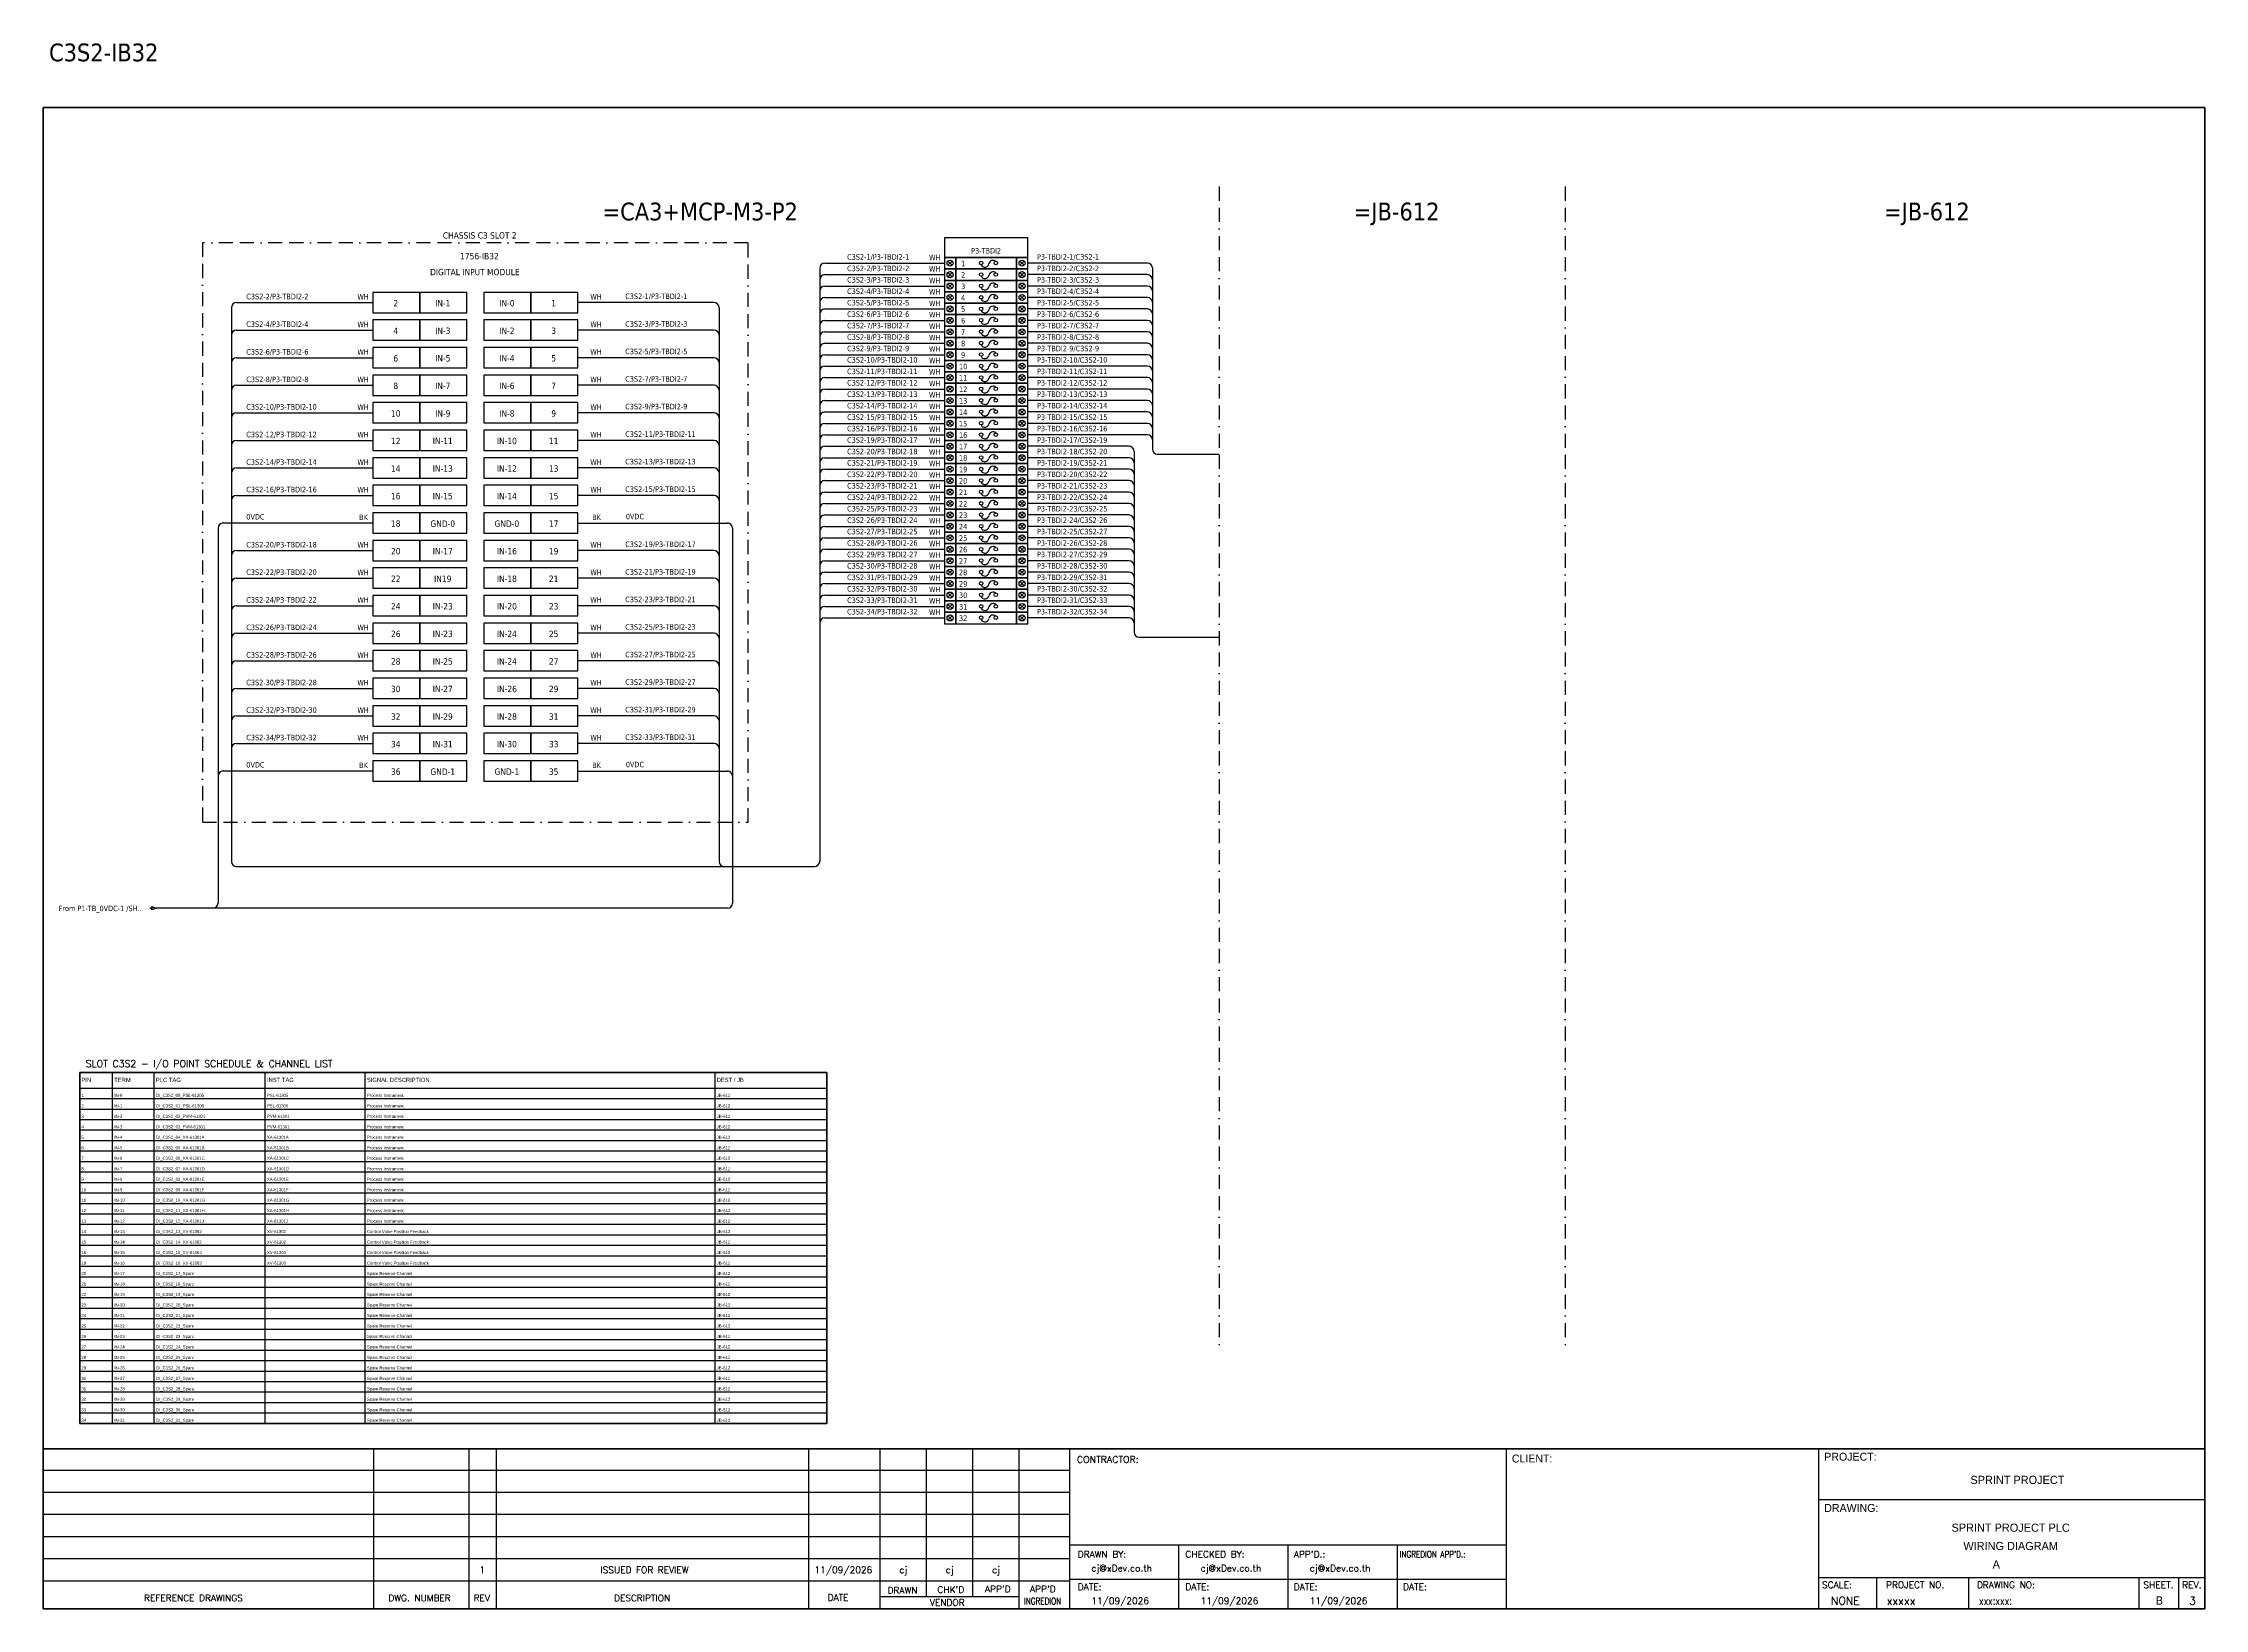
# Model space of a CAD drawing. Header units: millimetres. Extents: x 0 to 62600, y 0 to 14837.
# Drawn here: x 8387 to 12280, y 6008 to 8828 of the extents above; entities that cross this region are included whole.
import ezdxf
from ezdxf.enums import TextEntityAlignment as Align

# ---------------------------------------------------------------- set-up
doc = ezdxf.new("R2010")
doc.units = ezdxf.units.MM
doc.linetypes.add('BORDERX2', pattern=[88.9, 25.4, -12.7, 25.4, -12.7, 0, -12.7])
for name, color, linetype in [('GT_1', 9, 'Continuous'), ('HELPPOINT', 7, 'Continuous'), ('MEMBER', 7, 'Continuous'), ('VECTORS', 7, 'Continuous'), ('x01001-FrameArea', 2, 'BORDERX2')]:
    doc.layers.add(name, color=color, linetype=linetype)
for name, color, linetype, lineweight in [('IE-EQUIP', 253, 'Continuous', 25), ('IE-WIRE', 7, 'Continuous', 25), ('power', 7, 'Continuous', 25)]:
    doc.layers.add(name, color=color, linetype=linetype, lineweight=lineweight)
doc.styles.add('HTX11', font='O8111901')
doc.styles.add('ROMANS', font='romans.shx', dxfattribs={"width": 0.85, "height": 25})
doc.styles.get("Standard").update_dxf_attribs({"font": 'arial.ttf'})
doc.styles.add('Tahoma', font='')
doc.styles.get('Tahoma').set_extended_font_data('Tahoma')

# ---------------------------------------------------------------- blocks, each defined once
blk = doc.blocks.new('xTerminal_fr_to')
at = {"layer": 'VECTORS', "color": 1, "true_color": 0xff0000}
for p, q in [((-11.3, 0), (-7.8, 0)), ((-7.8, 2.8), (0, 0)), ((-7.8, -2.8), (-7.8, 2.8)), ((-7.8, 2.8), (0, 0)), ((-7.8, 2.8), (-7.8, -2.8)), ((0, 0), (-7.8, -2.8)), ((0, 0), (-7.8, -2.8))]:
    blk.add_line(p, q, dxfattribs=at)

msp = doc.modelspace()

# ---------------------------------------------------------------- linework, layer by layer
at = {"color": 1, "ltscale": 25.4}
for p, q in [((10023.8, 8436), (10016.2, 8428.3)), ((10016.2, 8436), (10023.8, 8428.3)), ((10023.8, 8415.3), (10016.2, 8407.7)), ((10016.2, 8415.3), (10023.8, 8407.7)), ((10145.9, 8436), (10153.6, 8428.3)), ((10153.6, 8436), (10145.9, 8428.3)), ((10145.9, 8415.3), (10153.6, 8407.7)), ((10153.6, 8415.3), (10145.9, 8407.7)), ((10023.8, 8394.7), (10016.2, 8387.1)), ((10016.2, 8394.7), (10023.8, 8387.1)), ((10023.8, 8374.1), (10016.2, 8366.4)), ((10016.2, 8374.1), (10023.8, 8366.4)), ((10145.9, 8394.7), (10153.6, 8387.1)), ((10153.6, 8394.7), (10145.9, 8387.1)), ((10145.9, 8374.1), (10153.6, 8366.4)), ((10153.6, 8374.1), (10145.9, 8366.4)), ((10023.8, 8353.5), (10016.2, 8345.8)), ((10016.2, 8353.5), (10023.8, 8345.8)), ((10023.8, 8332.9), (10016.2, 8325.2)), ((10016.2, 8332.9), (10023.8, 8325.2)), ((10145.9, 8353.5), (10153.6, 8345.8)), ((10153.6, 8353.5), (10145.9, 8345.8)), ((10145.9, 8332.9), (10153.6, 8325.2)), ((10153.6, 8332.9), (10145.9, 8325.2)), ((10023.8, 8312.3), (10016.2, 8304.6)), ((10016.2, 8312.3), (10023.8, 8304.6)), ((10145.9, 8312.3), (10153.6, 8304.6)), ((10153.6, 8312.3), (10145.9, 8304.6)), ((10023.8, 8291.7), (10016.2, 8284)), ((10016.2, 8291.7), (10023.8, 8284)), ((10023.8, 8271.1), (10016.2, 8263.4)), ((10016.2, 8271.1), (10023.8, 8263.4)), ((10145.9, 8291.7), (10153.6, 8284)), ((10153.6, 8291.7), (10145.9, 8284)), ((10145.9, 8271.1), (10153.6, 8263.4)), ((10153.6, 8271.1), (10145.9, 8263.4)), ((10023.8, 8250.4), (10016.2, 8242.8)), ((10016.2, 8250.4), (10023.8, 8242.8)), ((10023.8, 8229.8), (10016.2, 8222.2)), ((10016.2, 8229.8), (10023.8, 8222.2)), ((10145.9, 8250.4), (10153.6, 8242.8)), ((10153.6, 8250.4), (10145.9, 8242.8)), ((10145.9, 8229.8), (10153.6, 8222.2)), ((10153.6, 8229.8), (10145.9, 8222.2)), ((10023.8, 8209.2), (10016.2, 8201.6)), ((10016.2, 8209.2), (10023.8, 8201.6)), ((10023.8, 8188.6), (10016.2, 8180.9)), ((10016.2, 8188.6), (10023.8, 8180.9)), ((10145.9, 8209.2), (10153.6, 8201.6)), ((10153.6, 8209.2), (10145.9, 8201.6)), ((10145.9, 8188.6), (10153.6, 8180.9)), ((10153.6, 8188.6), (10145.9, 8180.9)), ((10023.8, 8168), (10016.2, 8160.3)), ((10016.2, 8168), (10023.8, 8160.3)), ((10023.8, 8147.4), (10016.2, 8139.7)), ((10016.2, 8147.4), (10023.8, 8139.7)), ((10145.9, 8168), (10153.6, 8160.3)), ((10153.6, 8168), (10145.9, 8160.3)), ((10145.9, 8147.4), (10153.6, 8139.7)), ((10153.6, 8147.4), (10145.9, 8139.7)), ((10023.8, 8126.8), (10016.2, 8119.1)), ((10016.2, 8126.8), (10023.8, 8119.1)), ((10023.8, 8106.2), (10016.2, 8098.5)), ((10016.2, 8106.2), (10023.8, 8098.5)), ((10145.9, 8126.8), (10153.6, 8119.1)), ((10153.6, 8126.8), (10145.9, 8119.1)), ((10145.9, 8106.2), (10153.6, 8098.5)), ((10153.6, 8106.2), (10145.9, 8098.5)), ((10023.8, 8085.6), (10016.2, 8077.9)), ((10016.2, 8085.6), (10023.8, 8077.9)), ((10023.8, 8064.9), (10016.2, 8057.3)), ((10016.2, 8064.9), (10023.8, 8057.3)), ((10145.9, 8085.6), (10153.6, 8077.9)), ((10153.6, 8085.6), (10145.9, 8077.9)), ((10145.9, 8064.9), (10153.6, 8057.3)), ((10153.6, 8064.9), (10145.9, 8057.3)), ((10023.8, 8044.3), (10016.2, 8036.7)), ((10016.2, 8044.3), (10023.8, 8036.7)), ((10023.8, 8023.7), (10016.2, 8016)), ((10016.2, 8023.7), (10023.8, 8016)), ((10145.9, 8044.3), (10153.6, 8036.7)), ((10153.6, 8044.3), (10145.9, 8036.7)), ((10145.9, 8023.7), (10153.6, 8016)), ((10153.6, 8023.7), (10145.9, 8016)), ((10023.8, 8003.1), (10016.2, 7995.4)), ((10016.2, 8003.1), (10023.8, 7995.4)), ((10023.8, 7982.5), (10016.2, 7974.8)), ((10016.2, 7982.5), (10023.8, 7974.8)), ((10145.9, 8003.1), (10153.6, 7995.4)), ((10153.6, 8003.1), (10145.9, 7995.4)), ((10145.9, 7982.5), (10153.6, 7974.8)), ((10153.6, 7982.5), (10145.9, 7974.8)), ((10023.8, 7961.9), (10016.2, 7954.2)), ((10016.2, 7961.9), (10023.8, 7954.2)), ((10145.9, 7961.9), (10153.6, 7954.2)), ((10153.6, 7961.9), (10145.9, 7954.2)), ((10023.8, 7941.3), (10016.2, 7933.6)), ((10016.2, 7941.3), (10023.8, 7933.6)), ((10023.8, 7920.7), (10016.2, 7913)), ((10016.2, 7920.7), (10023.8, 7913)), ((10145.9, 7941.3), (10153.6, 7933.6)), ((10153.6, 7941.3), (10145.9, 7933.6)), ((10145.9, 7920.7), (10153.6, 7913)), ((10153.6, 7920.7), (10145.9, 7913)), ((10023.8, 7900), (10016.2, 7892.4)), ((10016.2, 7900), (10023.8, 7892.4)), ((10023.8, 7879.4), (10016.2, 7871.8)), ((10016.2, 7879.4), (10023.8, 7871.8)), ((10145.9, 7900), (10153.6, 7892.4)), ((10153.6, 7900), (10145.9, 7892.4)), ((10145.9, 7879.4), (10153.6, 7871.8)), ((10153.6, 7879.4), (10145.9, 7871.8)), ((10023.8, 7858.8), (10016.2, 7851.2)), ((10016.2, 7858.8), (10023.8, 7851.2)), ((10023.8, 7838.2), (10016.2, 7830.5)), ((10016.2, 7838.2), (10023.8, 7830.5)), ((10145.9, 7858.8), (10153.6, 7851.2)), ((10153.6, 7858.8), (10145.9, 7851.2)), ((10145.9, 7838.2), (10153.6, 7830.5)), ((10153.6, 7838.2), (10145.9, 7830.5)), ((10023.8, 7817.6), (10016.2, 7809.9)), ((10016.2, 7817.6), (10023.8, 7809.9)), ((10023.8, 7797), (10016.2, 7789.3)), ((10016.2, 7797), (10023.8, 7789.3)), ((10145.9, 7817.6), (10153.6, 7809.9)), ((10153.6, 7817.6), (10145.9, 7809.9)), ((10145.9, 7797), (10153.6, 7789.3)), ((10153.6, 7797), (10145.9, 7789.3))]:
    msp.add_line(p, q, dxfattribs=at)
at = {"color": 7}
for p, q in [((8511.6, 6342.2), (8511.6, 6974.3)), ((8586.6, 6342.2), (8586.6, 6974.3)), ((8786.6, 6342.2), (8786.6, 6974.3)), ((8966.6, 6342.2), (8966.6, 6974.3)), ((9596.6, 6342.2), (9596.6, 6974.3)), ((8452.3, 6946.3), (9798.1, 6946.3))]:
    msp.add_line(p, q, dxfattribs=at)
at = {"color": 8}
for p, q in [((8452.3, 6927.5), (9798.1, 6927.5)), ((8452.3, 6908.6), (9798.1, 6908.6)), ((8452.3, 6889.7), (9798.1, 6889.7)), ((8452.3, 6870.8), (9798.1, 6870.8)), ((8452.3, 6851.9), (9798.1, 6851.9)), ((8452.3, 6833.1), (9798.1, 6833.1)), ((8452.3, 6814.2), (9798.1, 6814.2)), ((8452.3, 6795.3), (9798.1, 6795.3)), ((8452.3, 6776.4), (9798.1, 6776.4)), ((8452.3, 6757.5), (9798.1, 6757.5)), ((8452.3, 6738.7), (9798.1, 6738.7)), ((8452.3, 6719.8), (9798.1, 6719.8)), ((8452.3, 6700.9), (9798.1, 6700.9)), ((8452.3, 6682), (9798.1, 6682)), ((8452.3, 6663.2), (9798.1, 6663.2)), ((8452.3, 6644.3), (9798.1, 6644.3)), ((8452.3, 6625.4), (9798.1, 6625.4)), ((8452.3, 6606.5), (9798.1, 6606.5)), ((8452.3, 6587.6), (9798.1, 6587.6)), ((8452.3, 6568.8), (9798.1, 6568.8)), ((8452.3, 6549.9), (9798.1, 6549.9)), ((8452.3, 6531), (9798.1, 6531)), ((8452.3, 6512.1), (9798.1, 6512.1)), ((8452.3, 6493.3), (9798.1, 6493.3)), ((8452.3, 6474.4), (9798.1, 6474.4)), ((8452.3, 6455.5), (9798.1, 6455.5)), ((8452.3, 6436.6), (9798.1, 6436.6)), ((8452.3, 6417.7), (9798.1, 6417.7)), ((8452.3, 6398.9), (9798.1, 6398.9)), ((8452.3, 6380), (9798.1, 6380)), ((8452.3, 6361.1), (9798.1, 6361.1))]:
    msp.add_line(p, q, dxfattribs=at)
at = {"color": 4}
for p, q in [((11688.9, 6064.5), (11688.9, 6008.4)), ((11854.2, 6064.5), (11854.2, 6008.4))]:
    msp.add_line(p, q, dxfattribs=at)
at = {"color": 4, "ltscale": 0.5}
for p, q in [((12161.3, 6064.5), (12161.3, 6008.4)), ((12161.3, 6064.5), (12161.3, 6008.4)), ((12232.5, 6064.5), (12232.5, 6008.4)), ((12232.5, 6064.5), (12232.5, 6008.4))]:
    msp.add_line(p, q, dxfattribs=at)
at = {"color": 4, "ltscale": 25.4}
msp.add_lwpolyline([(10009.7, 8442.4), (10160, 8442.4), (10160, 8477.6), (10009.7, 8477.6)], close=True, dxfattribs=at)
at = {"color": 1, "ltscale": 25.4}
for points in [[(10009.7, 8421.8), (10030.3, 8421.8), (10030.3, 8442.4), (10009.7, 8442.4)], [(10009.7, 8401.2), (10030.3, 8401.2), (10030.3, 8421.8), (10009.7, 8421.8)], [(10030.3, 8421.8), (10139.4, 8421.8), (10139.4, 8442.4), (10030.3, 8442.4)], [(10030.3, 8401.2), (10139.4, 8401.2), (10139.4, 8421.8), (10030.3, 8421.8)], [(10139.4, 8421.8), (10160, 8421.8), (10160, 8442.4), (10139.4, 8442.4)], [(10139.4, 8401.2), (10160, 8401.2), (10160, 8421.8), (10139.4, 8421.8)], [(10009.7, 8380.6), (10030.3, 8380.6), (10030.3, 8401.2), (10009.7, 8401.2)], [(10009.7, 8360), (10030.3, 8360), (10030.3, 8380.6), (10009.7, 8380.6)], [(10030.3, 8380.6), (10139.4, 8380.6), (10139.4, 8401.2), (10030.3, 8401.2)], [(10030.3, 8360), (10139.4, 8360), (10139.4, 8380.6), (10030.3, 8380.6)], [(10139.4, 8380.6), (10160, 8380.6), (10160, 8401.2), (10139.4, 8401.2)], [(10139.4, 8360), (10160, 8360), (10160, 8380.6), (10139.4, 8380.6)], [(10009.7, 8339.4), (10030.3, 8339.4), (10030.3, 8360), (10009.7, 8360)], [(10009.7, 8318.8), (10030.3, 8318.8), (10030.3, 8339.4), (10009.7, 8339.4)], [(10030.3, 8339.4), (10139.4, 8339.4), (10139.4, 8360), (10030.3, 8360)], [(10030.3, 8318.8), (10139.4, 8318.8), (10139.4, 8339.4), (10030.3, 8339.4)], [(10139.4, 8339.4), (10160, 8339.4), (10160, 8360), (10139.4, 8360)], [(10139.4, 8318.8), (10160, 8318.8), (10160, 8339.4), (10139.4, 8339.4)], [(10009.7, 8298.1), (10030.3, 8298.1), (10030.3, 8318.8), (10009.7, 8318.8)], [(10009.7, 8277.5), (10030.3, 8277.5), (10030.3, 8298.1), (10009.7, 8298.1)], [(10030.3, 8298.1), (10139.4, 8298.1), (10139.4, 8318.8), (10030.3, 8318.8)], [(10030.3, 8277.5), (10139.4, 8277.5), (10139.4, 8298.1), (10030.3, 8298.1)], [(10139.4, 8298.1), (10160, 8298.1), (10160, 8318.8), (10139.4, 8318.8)], [(10139.4, 8277.5), (10160, 8277.5), (10160, 8298.1), (10139.4, 8298.1)], [(10009.7, 8256.9), (10030.3, 8256.9), (10030.3, 8277.5), (10009.7, 8277.5)], [(10009.7, 8236.3), (10030.3, 8236.3), (10030.3, 8256.9), (10009.7, 8256.9)], [(10030.3, 8256.9), (10139.4, 8256.9), (10139.4, 8277.5), (10030.3, 8277.5)], [(10030.3, 8236.3), (10139.4, 8236.3), (10139.4, 8256.9), (10030.3, 8256.9)], [(10139.4, 8256.9), (10160, 8256.9), (10160, 8277.5), (10139.4, 8277.5)], [(10139.4, 8236.3), (10160, 8236.3), (10160, 8256.9), (10139.4, 8256.9)], [(10009.7, 8215.7), (10030.3, 8215.7), (10030.3, 8236.3), (10009.7, 8236.3)], [(10009.7, 8195.1), (10030.3, 8195.1), (10030.3, 8215.7), (10009.7, 8215.7)], [(10030.3, 8215.7), (10139.4, 8215.7), (10139.4, 8236.3), (10030.3, 8236.3)], [(10030.3, 8195.1), (10139.4, 8195.1), (10139.4, 8215.7), (10030.3, 8215.7)], [(10139.4, 8215.7), (10160, 8215.7), (10160, 8236.3), (10139.4, 8236.3)], [(10139.4, 8195.1), (10160, 8195.1), (10160, 8215.7), (10139.4, 8215.7)], [(10009.7, 8174.5), (10030.3, 8174.5), (10030.3, 8195.1), (10009.7, 8195.1)], [(10030.3, 8174.5), (10139.4, 8174.5), (10139.4, 8195.1), (10030.3, 8195.1)], [(10139.4, 8174.5), (10160, 8174.5), (10160, 8195.1), (10139.4, 8195.1)], [(10009.7, 8153.9), (10030.3, 8153.9), (10030.3, 8174.5), (10009.7, 8174.5)], [(10009.7, 8133.2), (10030.3, 8133.2), (10030.3, 8153.9), (10009.7, 8153.9)], [(10030.3, 8153.9), (10139.4, 8153.9), (10139.4, 8174.5), (10030.3, 8174.5)], [(10030.3, 8133.2), (10139.4, 8133.2), (10139.4, 8153.9), (10030.3, 8153.9)], [(10139.4, 8153.9), (10160, 8153.9), (10160, 8174.5), (10139.4, 8174.5)], [(10139.4, 8133.2), (10160, 8133.2), (10160, 8153.9), (10139.4, 8153.9)], [(10009.7, 8112.6), (10030.3, 8112.6), (10030.3, 8133.2), (10009.7, 8133.2)], [(10009.7, 8092), (10030.3, 8092), (10030.3, 8112.6), (10009.7, 8112.6)], [(10030.3, 8112.6), (10139.4, 8112.6), (10139.4, 8133.2), (10030.3, 8133.2)], [(10030.3, 8092), (10139.4, 8092), (10139.4, 8112.6), (10030.3, 8112.6)], [(10139.4, 8112.6), (10160, 8112.6), (10160, 8133.2), (10139.4, 8133.2)], [(10139.4, 8092), (10160, 8092), (10160, 8112.6), (10139.4, 8112.6)], [(10009.7, 8071.4), (10030.3, 8071.4), (10030.3, 8092), (10009.7, 8092)], [(10009.7, 8050.8), (10030.3, 8050.8), (10030.3, 8071.4), (10009.7, 8071.4)], [(10030.3, 8071.4), (10139.4, 8071.4), (10139.4, 8092), (10030.3, 8092)], [(10030.3, 8050.8), (10139.4, 8050.8), (10139.4, 8071.4), (10030.3, 8071.4)], [(10139.4, 8071.4), (10160, 8071.4), (10160, 8092), (10139.4, 8092)], [(10139.4, 8050.8), (10160, 8050.8), (10160, 8071.4), (10139.4, 8071.4)], [(10009.7, 8030.2), (10030.3, 8030.2), (10030.3, 8050.8), (10009.7, 8050.8)], [(10009.7, 8009.6), (10030.3, 8009.6), (10030.3, 8030.2), (10009.7, 8030.2)], [(10030.3, 8030.2), (10139.4, 8030.2), (10139.4, 8050.8), (10030.3, 8050.8)], [(10030.3, 8009.6), (10139.4, 8009.6), (10139.4, 8030.2), (10030.3, 8030.2)], [(10139.4, 8030.2), (10160, 8030.2), (10160, 8050.8), (10139.4, 8050.8)], [(10139.4, 8009.6), (10160, 8009.6), (10160, 8030.2), (10139.4, 8030.2)], [(10009.7, 7989), (10030.3, 7989), (10030.3, 8009.6), (10009.7, 8009.6)], [(10009.7, 7968.4), (10030.3, 7968.4), (10030.3, 7989), (10009.7, 7989)], [(10030.3, 7989), (10139.4, 7989), (10139.4, 8009.6), (10030.3, 8009.6)], [(10030.3, 7968.4), (10139.4, 7968.4), (10139.4, 7989), (10030.3, 7989)], [(10139.4, 7989), (10160, 7989), (10160, 8009.6), (10139.4, 8009.6)], [(10139.4, 7968.4), (10160, 7968.4), (10160, 7989), (10139.4, 7989)], [(10009.7, 7947.7), (10030.3, 7947.7), (10030.3, 7968.4), (10009.7, 7968.4)], [(10009.7, 7927.1), (10030.3, 7927.1), (10030.3, 7947.7), (10009.7, 7947.7)], [(10030.3, 7947.7), (10139.4, 7947.7), (10139.4, 7968.4), (10030.3, 7968.4)], [(10030.3, 7927.1), (10139.4, 7927.1), (10139.4, 7947.7), (10030.3, 7947.7)], [(10139.4, 7947.7), (10160, 7947.7), (10160, 7968.4), (10139.4, 7968.4)], [(10139.4, 7927.1), (10160, 7927.1), (10160, 7947.7), (10139.4, 7947.7)], [(10009.7, 7906.5), (10030.3, 7906.5), (10030.3, 7927.1), (10009.7, 7927.1)], [(10009.7, 7885.9), (10030.3, 7885.9), (10030.3, 7906.5), (10009.7, 7906.5)], [(10030.3, 7906.5), (10139.4, 7906.5), (10139.4, 7927.1), (10030.3, 7927.1)], [(10030.3, 7885.9), (10139.4, 7885.9), (10139.4, 7906.5), (10030.3, 7906.5)], [(10139.4, 7906.5), (10160, 7906.5), (10160, 7927.1), (10139.4, 7927.1)], [(10139.4, 7885.9), (10160, 7885.9), (10160, 7906.5), (10139.4, 7906.5)], [(10009.7, 7865.3), (10030.3, 7865.3), (10030.3, 7885.9), (10009.7, 7885.9)], [(10009.7, 7844.7), (10030.3, 7844.7), (10030.3, 7865.3), (10009.7, 7865.3)], [(10030.3, 7865.3), (10139.4, 7865.3), (10139.4, 7885.9), (10030.3, 7885.9)], [(10030.3, 7844.7), (10139.4, 7844.7), (10139.4, 7865.3), (10030.3, 7865.3)], [(10139.4, 7865.3), (10160, 7865.3), (10160, 7885.9), (10139.4, 7885.9)], [(10139.4, 7844.7), (10160, 7844.7), (10160, 7865.3), (10139.4, 7865.3)], [(10009.7, 7824.1), (10030.3, 7824.1), (10030.3, 7844.7), (10009.7, 7844.7)], [(10030.3, 7824.1), (10139.4, 7824.1), (10139.4, 7844.7), (10030.3, 7844.7)], [(10139.4, 7824.1), (10160, 7824.1), (10160, 7844.7), (10139.4, 7844.7)], [(10009.7, 7803.5), (10030.3, 7803.5), (10030.3, 7824.1), (10009.7, 7824.1)], [(10009.7, 7782.8), (10030.3, 7782.8), (10030.3, 7803.5), (10009.7, 7803.5)], [(10030.3, 7803.5), (10139.4, 7803.5), (10139.4, 7824.1), (10030.3, 7824.1)], [(10030.3, 7782.8), (10139.4, 7782.8), (10139.4, 7803.5), (10030.3, 7803.5)], [(10139.4, 7803.5), (10160, 7803.5), (10160, 7824.1), (10139.4, 7824.1)], [(10139.4, 7782.8), (10160, 7782.8), (10160, 7803.5), (10139.4, 7803.5)]]:
    msp.add_lwpolyline(points, close=True, dxfattribs=at)
msp.add_lwpolyline([(8452.3, 6974.3), (9798.1, 6974.3), (9798.1, 6342.2), (8452.3, 6342.2)], close=True)
at = {"color": 7}
msp.add_lwpolyline([(8452.3, 6342.2), (9798.1, 6342.2), (9798.1, 6974.3), (8452.3, 6974.3), (8452.3, 6342.2)], dxfattribs=at)
at = {"color": 1, "ltscale": 25.4}
for centre in [(10020, 8432.1), (10020, 8411.5), (10149.7, 8432.1), (10149.7, 8411.5), (10020, 8390.9), (10020, 8370.3), (10149.7, 8390.9), (10149.7, 8370.3), (10020, 8349.7), (10020, 8329.1), (10149.7, 8349.7), (10149.7, 8329.1), (10020, 8308.4), (10020, 8287.8), (10149.7, 8308.4), (10149.7, 8287.8), (10020, 8267.2), (10149.7, 8267.2), (10020, 8246.6), (10020, 8226), (10149.7, 8246.6), (10149.7, 8226), (10020, 8205.4), (10020, 8184.8), (10149.7, 8205.4), (10149.7, 8184.8), (10020, 8164.2), (10020, 8143.6), (10149.7, 8164.2), (10149.7, 8143.6), (10020, 8122.9), (10020, 8102.3), (10149.7, 8122.9), (10149.7, 8102.3), (10020, 8081.7), (10020, 8061.1), (10149.7, 8081.7), (10149.7, 8061.1), (10020, 8040.5), (10020, 8019.9), (10149.7, 8040.5), (10149.7, 8019.9), (10020, 7999.3), (10020, 7978.7), (10149.7, 7999.3), (10149.7, 7978.7), (10020, 7958), (10020, 7937.4), (10149.7, 7958), (10149.7, 7937.4), (10020, 7916.8), (10149.7, 7916.8), (10020, 7896.2), (10020, 7875.6), (10149.7, 7896.2), (10149.7, 7875.6), (10020, 7855), (10020, 7834.4), (10149.7, 7855), (10149.7, 7834.4), (10020, 7813.8), (10020, 7793.2), (10149.7, 7813.8), (10149.7, 7793.2)]:
    msp.add_circle(centre, 5.42, dxfattribs=at)
at = {"layer": 'GT_1', "color": 4}
for p, q in [((8982, 6008.4), (8982, 6296.6)), ((9153.9, 6008.4), (9153.9, 6296.6)), ((9203, 6008.4), (9203, 6296.6)), ((9765.7, 6008.4), (9765.7, 6296.6)), ((9894, 6008.4), (9894, 6296.6)), ((9977.6, 6030.2), (9977.6, 6296.6)), ((10061.1, 6030.3), (10061.1, 6296.6)), ((10144.4, 6008.4), (10144.4, 6296.6)), ((10235.4, 6008.4), (10235.4, 6296.6)), ((11022.4, 6008.4), (11022.4, 6296.6)), ((11584.7, 6008.4), (11584.7, 6296.6)), ((11584.7, 6008.4), (11584.7, 6296.6)), ((11584.7, 6008.4), (11584.7, 6296.6)), ((10235.4, 6257.7), (8386.6, 6257.7)), ((10235.4, 6217.9), (8386.6, 6217.9)), ((10235.4, 6178), (8386.6, 6178)), ((10235.4, 6138.1), (8386.6, 6138.1)), ((11022.4, 6122.8), (10235.4, 6122.8)), ((10432.2, 6008.4), (10432.2, 6122.8)), ((10628.9, 6008.4), (10628.9, 6122.8)), ((10825.7, 6008.4), (10825.7, 6122.8)), ((10235.4, 6098.2), (8386.6, 6098.2)), ((10235.3, 6058.2), (8386.6, 6058.2)), ((11022.4, 6061.3), (10235.4, 6061.3)), ((11584.7, 6064.5), (12279.9, 6064.5)), ((10144.4, 6030.2), (9894, 6030.2))]:
    msp.add_line(p, q, dxfattribs=at)
at = {"layer": 'HELPPOINT', "color": 4, "lineweight": 35}
for p, q in [((8386.6, 6008.4), (8386.6, 8712.6)), ((8386.6, 8712.6), (12279.9, 8712.6)), ((8386.6, 6008.4), (8386.6, 8712.6)), ((8386.6, 8712.6), (12279.9, 8712.6)), ((12279.9, 8712.6), (12279.9, 6008.4)), ((12279.9, 8712.6), (12279.9, 6008.4)), ((12279.9, 6008.4), (8386.6, 6008.4)), ((12279.9, 6008.4), (8386.6, 6008.4))]:
    msp.add_line(p, q, dxfattribs=at)
at = {"layer": 'HELPPOINT', "color": 4}
for p, q in [((11584.7, 6205), (12279.9, 6205)), ((11584.7, 6205), (12279.9, 6205)), ((11584.7, 6064.5), (12279.9, 6064.5))]:
    msp.add_line(p, q, dxfattribs=at)
at = {"layer": 'IE-EQUIP', "linetype": 'Continuous', "ltscale": 25.4}
for points in [[(8980, 8342.8), (9064.7, 8342.8), (9064.7, 8379.5), (8980, 8379.5)], [(9064.7, 8342.8), (9149.3, 8342.8), (9149.3, 8379.5), (9064.7, 8379.5)], [(9180.2, 8342.8), (9264.8, 8342.8), (9264.8, 8379.5), (9180.2, 8379.5)], [(9264.8, 8342.8), (9349.5, 8342.8), (9349.5, 8379.5), (9264.8, 8379.5)], [(8980, 8293.2), (9064.7, 8293.2), (9064.7, 8329.9), (8980, 8329.9)], [(9064.7, 8293.2), (9149.3, 8293.2), (9149.3, 8329.9), (9064.7, 8329.9)], [(9180.2, 8293.2), (9264.8, 8293.2), (9264.8, 8329.9), (9180.2, 8329.9)], [(9264.8, 8293.2), (9349.5, 8293.2), (9349.5, 8329.9), (9264.8, 8329.9)], [(8980, 8243.6), (9064.7, 8243.6), (9064.7, 8280.3), (8980, 8280.3)], [(9064.7, 8243.6), (9149.3, 8243.6), (9149.3, 8280.3), (9064.7, 8280.3)], [(9180.2, 8243.6), (9264.8, 8243.6), (9264.8, 8280.3), (9180.2, 8280.3)], [(9264.8, 8243.6), (9349.5, 8243.6), (9349.5, 8280.3), (9264.8, 8280.3)], [(8980, 8193.9), (9064.7, 8193.9), (9064.7, 8230.6), (8980, 8230.6)], [(9064.7, 8193.9), (9149.3, 8193.9), (9149.3, 8230.6), (9064.7, 8230.6)], [(9180.2, 8193.9), (9264.8, 8193.9), (9264.8, 8230.6), (9180.2, 8230.6)], [(9264.8, 8193.9), (9349.5, 8193.9), (9349.5, 8230.6), (9264.8, 8230.6)], [(8980, 8144.3), (9064.7, 8144.3), (9064.7, 8181), (8980, 8181)], [(9064.7, 8144.3), (9149.3, 8144.3), (9149.3, 8181), (9064.7, 8181)], [(9180.2, 8144.3), (9264.8, 8144.3), (9264.8, 8181), (9180.2, 8181)], [(9264.8, 8144.3), (9349.5, 8144.3), (9349.5, 8181), (9264.8, 8181)], [(8980, 8094.7), (9064.7, 8094.7), (9064.7, 8131.4), (8980, 8131.4)], [(9064.7, 8094.7), (9149.3, 8094.7), (9149.3, 8131.4), (9064.7, 8131.4)], [(9180.2, 8094.7), (9264.8, 8094.7), (9264.8, 8131.4), (9180.2, 8131.4)], [(9264.8, 8094.7), (9349.5, 8094.7), (9349.5, 8131.4), (9264.8, 8131.4)], [(8980, 8045), (9064.7, 8045), (9064.7, 8081.7), (8980, 8081.7)], [(9064.7, 8045), (9149.3, 8045), (9149.3, 8081.7), (9064.7, 8081.7)], [(9180.2, 8045), (9264.8, 8045), (9264.8, 8081.7), (9180.2, 8081.7)], [(9264.8, 8045), (9349.5, 8045), (9349.5, 8081.7), (9264.8, 8081.7)], [(8980, 7995.4), (9064.7, 7995.4), (9064.7, 8032.1), (8980, 8032.1)], [(9064.7, 7995.4), (9149.3, 7995.4), (9149.3, 8032.1), (9064.7, 8032.1)], [(9180.2, 7995.4), (9264.8, 7995.4), (9264.8, 8032.1), (9180.2, 8032.1)], [(9264.8, 7995.4), (9349.5, 7995.4), (9349.5, 8032.1), (9264.8, 8032.1)], [(8980, 7945.8), (9064.7, 7945.8), (9064.7, 7982.5), (8980, 7982.5)], [(9064.7, 7945.8), (9149.3, 7945.8), (9149.3, 7982.5), (9064.7, 7982.5)], [(9180.2, 7945.8), (9264.8, 7945.8), (9264.8, 7982.5), (9180.2, 7982.5)], [(9264.8, 7945.8), (9349.5, 7945.8), (9349.5, 7982.5), (9264.8, 7982.5)], [(8980, 7896.1), (9064.7, 7896.1), (9064.7, 7932.8), (8980, 7932.8)], [(9064.7, 7896.1), (9149.3, 7896.1), (9149.3, 7932.8), (9064.7, 7932.8)], [(9180.2, 7896.1), (9264.8, 7896.1), (9264.8, 7932.8), (9180.2, 7932.8)], [(9264.8, 7896.1), (9349.5, 7896.1), (9349.5, 7932.8), (9264.8, 7932.8)], [(8980, 7846.5), (9064.7, 7846.5), (9064.7, 7883.2), (8980, 7883.2)], [(9064.7, 7846.5), (9149.3, 7846.5), (9149.3, 7883.2), (9064.7, 7883.2)], [(9180.2, 7846.5), (9264.8, 7846.5), (9264.8, 7883.2), (9180.2, 7883.2)], [(9264.8, 7846.5), (9349.5, 7846.5), (9349.5, 7883.2), (9264.8, 7883.2)], [(8980, 7796.9), (9064.7, 7796.9), (9064.7, 7833.6), (8980, 7833.6)], [(9064.7, 7796.9), (9149.3, 7796.9), (9149.3, 7833.6), (9064.7, 7833.6)], [(9180.2, 7796.9), (9264.8, 7796.9), (9264.8, 7833.6), (9180.2, 7833.6)], [(9264.8, 7796.9), (9349.5, 7796.9), (9349.5, 7833.6), (9264.8, 7833.6)], [(8980, 7747.2), (9064.7, 7747.2), (9064.7, 7783.9), (8980, 7783.9)], [(9064.7, 7747.2), (9149.3, 7747.2), (9149.3, 7783.9), (9064.7, 7783.9)], [(9180.2, 7747.2), (9264.8, 7747.2), (9264.8, 7783.9), (9180.2, 7783.9)], [(9264.8, 7747.2), (9349.5, 7747.2), (9349.5, 7783.9), (9264.8, 7783.9)], [(8980, 7697.6), (9064.7, 7697.6), (9064.7, 7734.3), (8980, 7734.3)], [(9064.7, 7697.6), (9149.3, 7697.6), (9149.3, 7734.3), (9064.7, 7734.3)], [(9180.2, 7697.6), (9264.8, 7697.6), (9264.8, 7734.3), (9180.2, 7734.3)], [(9264.8, 7697.6), (9349.5, 7697.6), (9349.5, 7734.3), (9264.8, 7734.3)], [(8980, 7648), (9064.7, 7648), (9064.7, 7684.7), (8980, 7684.7)], [(9064.7, 7648), (9149.3, 7648), (9149.3, 7684.7), (9064.7, 7684.7)], [(9180.2, 7648), (9264.8, 7648), (9264.8, 7684.7), (9180.2, 7684.7)], [(9264.8, 7648), (9349.5, 7648), (9349.5, 7684.7), (9264.8, 7684.7)], [(8980, 7598.3), (9064.7, 7598.3), (9064.7, 7635), (8980, 7635)], [(9064.7, 7598.3), (9149.3, 7598.3), (9149.3, 7635), (9064.7, 7635)], [(9180.2, 7598.3), (9264.8, 7598.3), (9264.8, 7635), (9180.2, 7635)], [(9264.8, 7598.3), (9349.5, 7598.3), (9349.5, 7635), (9264.8, 7635)], [(8980, 7548.7), (9064.7, 7548.7), (9064.7, 7585.4), (8980, 7585.4)], [(9064.7, 7548.7), (9149.3, 7548.7), (9149.3, 7585.4), (9064.7, 7585.4)], [(9180.2, 7548.7), (9264.8, 7548.7), (9264.8, 7585.4), (9180.2, 7585.4)], [(9264.8, 7548.7), (9349.5, 7548.7), (9349.5, 7585.4), (9264.8, 7585.4)], [(8980, 7499.1), (9064.7, 7499.1), (9064.7, 7535.8), (8980, 7535.8)], [(9064.7, 7499.1), (9149.3, 7499.1), (9149.3, 7535.8), (9064.7, 7535.8)], [(9180.2, 7499.1), (9264.8, 7499.1), (9264.8, 7535.8), (9180.2, 7535.8)], [(9264.8, 7499.1), (9349.5, 7499.1), (9349.5, 7535.8), (9264.8, 7535.8)]]:
    msp.add_lwpolyline(points, close=True, dxfattribs=at)
at = {"layer": 'IE-WIRE', "color": 4, "ltscale": 25.4}
for p, q in [((9785.2, 8423), (9785.2, 7354.6)), ((9794.3, 8432.1), (10009.7, 8432.1)), ((9794.3, 8411.5), (10009.7, 8411.5)), ((10375.4, 8432.1), (10160, 8432.1)), ((10375.4, 8411.5), (10160, 8411.5)), ((10384.5, 8423), (10384.5, 8097.2)), ((9794.3, 8390.9), (10009.7, 8390.9)), ((10375.4, 8390.9), (10160, 8390.9)), ((8725.6, 8352), (8725.6, 7354.6)), ((8734.8, 8361.2), (8980, 8361.2)), ((9594.8, 8361.2), (9349.5, 8361.2)), ((9603.9, 8352), (9603.9, 7354.6)), ((9794.3, 8370.3), (10009.7, 8370.3)), ((9794.3, 8349.7), (10009.7, 8349.7)), ((10375.4, 8370.3), (10160, 8370.3)), ((10375.4, 8349.7), (10160, 8349.7)), ((8734.8, 8311.5), (8980, 8311.5)), ((9594.8, 8311.5), (9349.5, 8311.5)), ((9794.3, 8329.1), (10009.7, 8329.1)), ((9794.3, 8308.4), (10009.7, 8308.4)), ((10375.4, 8329.1), (10160, 8329.1)), ((10375.4, 8308.4), (10160, 8308.4)), ((8734.8, 8261.9), (8980, 8261.9)), ((9594.8, 8261.9), (9349.5, 8261.9)), ((9794.3, 8287.8), (10009.7, 8287.8)), ((9794.3, 8267.2), (10009.7, 8267.2)), ((10375.4, 8287.8), (10160, 8287.8)), ((10375.4, 8267.2), (10160, 8267.2)), ((9794.3, 8246.6), (10009.7, 8246.6)), ((9794.3, 8226), (10009.7, 8226)), ((10375.4, 8246.6), (10160, 8246.6)), ((10375.4, 8226), (10160, 8226)), ((8734.8, 8212.3), (8980, 8212.3)), ((9594.8, 8212.3), (9349.5, 8212.3)), ((9794.3, 8205.4), (10009.7, 8205.4)), ((9794.3, 8184.8), (10009.7, 8184.8)), ((10375.4, 8205.4), (10160, 8205.4)), ((10375.4, 8184.8), (10160, 8184.8)), ((8734.8, 8162.6), (8980, 8162.6)), ((9594.8, 8162.6), (9349.5, 8162.6)), ((9794.3, 8164.2), (10009.7, 8164.2)), ((9794.3, 8143.6), (10009.7, 8143.6)), ((10375.4, 8164.2), (10160, 8164.2)), ((10375.4, 8143.6), (10160, 8143.6)), ((8734.8, 8113), (8980, 8113)), ((9594.8, 8113), (9349.5, 8113)), ((9794.3, 8122.9), (10009.7, 8122.9)), ((9794.3, 8102.3), (10009.7, 8102.3)), ((10375.4, 8122.9), (10160, 8122.9)), ((10342.3, 8102.3), (10160, 8102.3)), ((8734.8, 8063.4), (8980, 8063.4)), ((9594.8, 8063.4), (9349.5, 8063.4)), ((9794.3, 8081.7), (10009.7, 8081.7)), ((9794.3, 8061.1), (10009.7, 8061.1)), ((10342.3, 8081.7), (10160, 8081.7)), ((10342.3, 8061.1), (10160, 8061.1)), ((10351.4, 8093.2), (10351.4, 7767.5)), ((9794.3, 8040.5), (10009.7, 8040.5)), ((10342.3, 8040.5), (10160, 8040.5)), ((8734.8, 8013.7), (8980, 8013.7)), ((9594.8, 8013.7), (9349.5, 8013.7)), ((9794.3, 8019.9), (10009.7, 8019.9)), ((9794.3, 7999.3), (10009.7, 7999.3)), ((10342.3, 8019.9), (10160, 8019.9)), ((10342.3, 7999.3), (10160, 7999.3)), ((9794.3, 7978.7), (10009.7, 7978.7)), ((9794.3, 7958), (10009.7, 7958)), ((10342.3, 7978.7), (10160, 7978.7)), ((10342.3, 7958), (10160, 7958)), ((8734.8, 7914.5), (8980, 7914.5)), ((9594.8, 7914.5), (9349.5, 7914.5)), ((9794.3, 7937.4), (10009.7, 7937.4)), ((9794.3, 7916.8), (10009.7, 7916.8)), ((10342.3, 7937.4), (10160, 7937.4)), ((10342.3, 7916.8), (10160, 7916.8)), ((8734.8, 7864.8), (8980, 7864.8)), ((9594.8, 7864.8), (9349.5, 7864.8)), ((9794.3, 7896.2), (10009.7, 7896.2)), ((9794.3, 7875.6), (10009.7, 7875.6)), ((10342.3, 7896.2), (10160, 7896.2)), ((10342.3, 7875.6), (10160, 7875.6)), ((9794.3, 7855), (10009.7, 7855)), ((9794.3, 7834.4), (10009.7, 7834.4)), ((10342.3, 7855), (10160, 7855)), ((10342.3, 7834.4), (10160, 7834.4)), ((8734.8, 7815.2), (8980, 7815.2)), ((9594.8, 7815.2), (9349.5, 7815.2)), ((9794.3, 7813.8), (10009.7, 7813.8)), ((9794.3, 7793.2), (10009.7, 7793.2)), ((10342.3, 7813.8), (10160, 7813.8)), ((10342.3, 7793.2), (10160, 7793.2)), ((8734.8, 7765.6), (8980, 7765.6)), ((9594.8, 7765.6), (9349.5, 7765.6)), ((8734.8, 7715.9), (8980, 7715.9)), ((9594.8, 7715.9), (9349.5, 7715.9)), ((8734.8, 7666.3), (8980, 7666.3)), ((9594.8, 7666.3), (9349.5, 7666.3)), ((8734.8, 7616.7), (8980, 7616.7)), ((9594.8, 7616.7), (9349.5, 7616.7)), ((8734.8, 7567.1), (8980, 7567.1)), ((9594.8, 7567.1), (9349.5, 7567.1))]:
    msp.add_line(p, q, dxfattribs=at)
at = {"layer": 'IE-WIRE', "color": 4}
for p, q in [((10393.5, 8088.3), (10504.8, 8088.3)), ((10360.4, 7758.5), (10504.8, 7758.5)), ((8734.7, 7345.4), (9776, 7345.4))]:
    msp.add_line(p, q, dxfattribs=at)
at = {"layer": 'IE-WIRE', "color": 7, "ltscale": 25.4}
for p, q in [((8701.5, 7955), (8701.5, 7279.4)), ((8980, 7964.1), (8710.6, 7964.1)), ((9349.5, 7964.1), (9618.9, 7964.1)), ((9628, 7955), (9628, 7279.4)), ((8980, 7517.4), (8710.6, 7517.4)), ((9349.5, 7517.4), (9618.9, 7517.4)), ((9619, 7270.4), (8590, 7270.4))]:
    msp.add_line(p, q, dxfattribs=at)
at = {"layer": 'IE-WIRE', "color": 4, "ltscale": 25.4}
for centre, radius, start, end in [((9794.3, 8423), 9.14, 90, 180), ((9794.3, 8402.4), 9.14, 90, 180), ((10375.4, 8423), 9.14, 0, 90), ((10375.4, 8402.4), 9.14, 0, 90), ((9794.3, 8381.8), 9.14, 90, 180), ((10375.4, 8381.8), 9.14, 0, 90), ((8734.8, 8352), 9.17, 90, 180), ((9594.8, 8352), 9.17, 0, 90), ((9794.3, 8361.1), 9.14, 90, 180), ((9794.3, 8340.5), 9.14, 90, 180), ((10375.4, 8361.1), 9.14, 0, 90), ((10375.4, 8340.5), 9.14, 0, 90), ((8734.8, 8302.4), 9.17, 90, 180), ((9594.8, 8302.4), 9.17, 0, 90), ((9794.3, 8319.9), 9.14, 90, 180), ((9794.3, 8299.3), 9.14, 90, 180), ((10375.4, 8319.9), 9.14, 0, 90), ((10375.4, 8299.3), 9.14, 0, 90), ((8734.8, 8252.7), 9.17, 90, 180), ((9594.8, 8252.7), 9.17, 0, 90), ((9794.3, 8278.7), 9.14, 90, 180), ((9794.3, 8258.1), 9.14, 90, 180), ((10375.4, 8278.7), 9.14, 0, 90), ((10375.4, 8258.1), 9.14, 0, 90), ((9794.3, 8237.5), 9.14, 90, 180), ((9794.3, 8216.9), 9.14, 90, 180), ((10375.4, 8237.5), 9.14, 0, 90), ((10375.4, 8216.9), 9.14, 0, 90), ((8734.8, 8203.1), 9.17, 90, 180), ((9594.8, 8203.1), 9.17, 0, 90), ((9794.3, 8196.3), 9.14, 90, 180), ((9794.3, 8175.6), 9.14, 90, 180), ((10375.4, 8196.3), 9.14, 0, 90), ((10375.4, 8175.6), 9.14, 0, 90), ((8734.8, 8153.5), 9.17, 90, 180), ((9594.8, 8153.5), 9.17, 0, 90), ((9794.3, 8155), 9.14, 90, 180), ((9794.3, 8134.4), 9.14, 90, 180), ((10375.4, 8155), 9.14, 0, 90), ((10375.4, 8134.4), 9.14, 0, 90), ((8734.8, 8103.8), 9.17, 90, 180), ((9594.8, 8103.8), 9.17, 0, 90), ((9794.3, 8113.8), 9.14, 90, 180), ((9794.3, 8093.2), 9.14, 90, 180), ((10342.3, 8093.2), 9.14, 0, 90), ((10375.4, 8113.8), 9.14, 0, 90), ((8734.8, 8054.2), 9.17, 90, 180), ((9594.8, 8054.2), 9.17, 0, 90), ((9794.3, 8072.6), 9.14, 90, 180), ((9794.3, 8052), 9.14, 90, 180), ((10342.3, 8072.6), 9.14, 0, 90), ((10342.3, 8052), 9.14, 0, 90), ((9794.3, 8031.4), 9.14, 90, 180), ((10342.3, 8031.4), 9.14, 0, 90), ((8734.8, 8004.6), 9.17, 90, 180), ((9594.8, 8004.6), 9.17, 0, 90), ((9794.3, 8010.7), 9.14, 90, 180), ((9794.3, 7990.1), 9.14, 90, 180), ((10342.3, 8010.7), 9.14, 0, 90), ((10342.3, 7990.1), 9.14, 0, 90), ((9794.3, 7969.5), 9.14, 90, 180), ((9794.3, 7948.9), 9.14, 90, 180), ((10342.3, 7969.5), 9.14, 0, 90), ((10342.3, 7948.9), 9.14, 0, 90), ((8734.8, 7905.3), 9.17, 90, 180), ((9594.8, 7905.3), 9.17, 0, 90), ((9794.3, 7928.3), 9.14, 90, 180), ((9794.3, 7907.7), 9.14, 90, 180), ((10342.3, 7928.3), 9.14, 0, 90), ((10342.3, 7907.7), 9.14, 0, 90), ((8734.8, 7855.7), 9.17, 90, 180), ((9594.8, 7855.7), 9.17, 0, 90), ((9794.3, 7887.1), 9.14, 90, 180), ((9794.3, 7866.5), 9.14, 90, 180), ((10342.3, 7887.1), 9.14, 0, 90), ((10342.3, 7866.5), 9.14, 0, 90), ((9794.3, 7845.9), 9.14, 90, 180), ((9794.3, 7825.2), 9.14, 90, 180), ((10342.3, 7845.9), 9.14, 0, 90), ((10342.3, 7825.2), 9.14, 0, 90), ((8734.8, 7806), 9.17, 90, 180), ((9594.8, 7806), 9.17, 0, 90), ((9794.3, 7804.6), 9.14, 90, 180), ((9794.3, 7784), 9.14, 90, 180), ((10342.3, 7804.6), 9.14, 0, 90), ((10342.3, 7784), 9.14, 0, 90), ((8734.8, 7756.4), 9.17, 90, 180), ((9594.8, 7756.4), 9.17, 0, 90), ((8734.8, 7706.8), 9.17, 90, 180), ((9594.8, 7706.8), 9.17, 0, 90), ((8734.8, 7657.1), 9.17, 90, 180), ((9594.8, 7657.1), 9.17, 0, 90), ((8734.8, 7607.5), 9.17, 90, 180), ((9594.8, 7607.5), 9.17, 0, 90), ((8734.8, 7557.9), 9.17, 90, 180), ((9594.8, 7557.9), 9.17, 0, 90)]:
    msp.add_arc(centre, radius, start, end, dxfattribs=at)
at = {"layer": 'IE-WIRE', "color": 4}
for centre, radius, start, end in [((10393.5, 8097.2), 8.96, 180, 270), ((10360.4, 7767.5), 8.96, 180, 270), ((8734.7, 7354.6), 9.14, 180, 270), ((9613.1, 7354.6), 9.14, 180, 270), ((9776, 7354.6), 9.14, 270, 0)]:
    msp.add_arc(centre, radius, start, end, dxfattribs=at)
at = {"layer": 'IE-WIRE', "color": 7, "ltscale": 25.4}
for centre, radius, start, end in [((8710.6, 7955), 9.14, 90, 180), ((9618.9, 7955), 9.14, 0, 90), ((8710.6, 7508.3), 9.14, 90, 180), ((9618.9, 7508.3), 9.14, 0, 90), ((8692.5, 7279.4), 8.96, 270, 0), ((9619, 7279.4), 8.96, 270, 0), ((9619, 7279.4), 8.96, 270, 0)]:
    msp.add_arc(centre, radius, start, end, dxfattribs=at)
at = {"layer": 'MEMBER', "color": 4, "lineweight": 35}
msp.add_line((8386.6, 6296.6), (12279.9, 6296.6), dxfattribs=at)
msp.add_line((8386.6, 6296.6), (12279.9, 6296.6), dxfattribs=at)
at = {"layer": 'MEMBER', "color": 4}
for p, q in [((11584.7, 6205), (12279.9, 6205)), ((11584.7, 6205), (12279.9, 6205)), ((11584.7, 6064.5), (12279.9, 6064.5)), ((11584.7, 6064.5), (12279.9, 6064.5))]:
    msp.add_line(p, q, dxfattribs=at)
at = {"layer": 'power', "color": 1, "ltscale": 25.4}
for centre in [(10076, 8432.4), (10076, 8411.8), (10102.4, 8432.4), (10102.4, 8411.8), (10076, 8391.2), (10076, 8370.6), (10102.4, 8391.2), (10102.4, 8370.6), (10076, 8350), (10076, 8329.4), (10102.4, 8350), (10102.4, 8329.4), (10076, 8308.8), (10102.4, 8308.8), (10076, 8288.2), (10076, 8267.5), (10102.4, 8288.2), (10102.4, 8267.5), (10076, 8246.9), (10076, 8226.3), (10102.4, 8246.9), (10102.4, 8226.3), (10076, 8205.7), (10076, 8185.1), (10102.4, 8205.7), (10102.4, 8185.1), (10076, 8164.5), (10076, 8143.9), (10102.4, 8164.5), (10102.4, 8143.9), (10076, 8123.3), (10076, 8102.7), (10102.4, 8123.3), (10102.4, 8102.7), (10076, 8082), (10076, 8061.4), (10102.4, 8082), (10102.4, 8061.4), (10076, 8040.8), (10076, 8020.2), (10102.4, 8040.8), (10102.4, 8020.2), (10076, 7999.6), (10076, 7979), (10102.4, 7999.6), (10102.4, 7979), (10076, 7958.4), (10102.4, 7958.4), (10076, 7937.8), (10076, 7917.1), (10102.4, 7937.8), (10102.4, 7917.1), (10076, 7896.5), (10076, 7875.9), (10102.4, 7896.5), (10102.4, 7875.9), (10076, 7855.3), (10076, 7834.7), (10102.4, 7855.3), (10102.4, 7834.7), (10076, 7814.1), (10076, 7793.5), (10102.4, 7814.1), (10102.4, 7793.5)]:
    msp.add_circle(centre, 3.16, dxfattribs=at)
for centre, radius, start, end in [((10082.7, 8432.6), 7.52, 206.1634, 346.0383), ((10082.7, 8412), 7.52, 206.1634, 346.0383), ((10097.6, 8429.6), 7.66, 51.1309, 171.3254), ((10097.6, 8409), 7.66, 51.1309, 171.3254), ((10082.7, 8391.4), 7.52, 206.1634, 346.0383), ((10097.6, 8388.4), 7.66, 51.1309, 171.3254), ((10097.6, 8367.8), 7.66, 51.1309, 171.3254), ((10082.7, 8370.8), 7.52, 206.1634, 346.0383), ((10082.7, 8350.2), 7.52, 206.1634, 346.0383), ((10097.6, 8347.2), 7.66, 51.1309, 171.3254), ((10097.6, 8326.6), 7.66, 51.1309, 171.3254), ((10082.7, 8329.5), 7.52, 206.1634, 346.0383), ((10082.7, 8308.9), 7.52, 206.1634, 346.0383), ((10097.6, 8306), 7.66, 51.1309, 171.3254), ((10097.6, 8285.3), 7.66, 51.1309, 171.3254), ((10082.7, 8288.3), 7.52, 206.1634, 346.0383), ((10082.7, 8267.7), 7.52, 206.1634, 346.0383), ((10097.6, 8264.7), 7.66, 51.1309, 171.3254), ((10082.7, 8247.1), 7.52, 206.1634, 346.0383), ((10082.7, 8226.5), 7.52, 206.1634, 346.0383), ((10097.6, 8244.1), 7.66, 51.1309, 171.3254), ((10097.6, 8223.5), 7.66, 51.1309, 171.3254), ((10082.7, 8205.9), 7.52, 206.1634, 346.0383), ((10082.7, 8185.3), 7.52, 206.1634, 346.0383), ((10097.6, 8202.9), 7.66, 51.1309, 171.3254), ((10097.6, 8182.3), 7.66, 51.1309, 171.3254), ((10082.7, 8164.6), 7.52, 206.1634, 346.0383), ((10082.7, 8144), 7.52, 206.1634, 346.0383), ((10097.6, 8161.7), 7.66, 51.1309, 171.3254), ((10097.6, 8141.1), 7.66, 51.1309, 171.3254), ((10082.7, 8123.4), 7.52, 206.1634, 346.0383), ((10082.7, 8102.8), 7.52, 206.1634, 346.0383), ((10097.6, 8120.5), 7.66, 51.1309, 171.3254), ((10097.6, 8099.8), 7.66, 51.1309, 171.3254), ((10082.7, 8082.2), 7.52, 206.1634, 346.0383), ((10082.7, 8061.6), 7.52, 206.1634, 346.0383), ((10097.6, 8079.2), 7.66, 51.1309, 171.3254), ((10097.6, 8058.6), 7.66, 51.1309, 171.3254), ((10082.7, 8041), 7.52, 206.1634, 346.0383), ((10097.6, 8038), 7.66, 51.1309, 171.3254), ((10097.6, 8017.4), 7.66, 51.1309, 171.3254), ((10082.7, 8020.4), 7.52, 206.1634, 346.0383), ((10082.7, 7999.8), 7.52, 206.1634, 346.0383), ((10097.6, 7996.8), 7.66, 51.1309, 171.3254), ((10097.6, 7976.2), 7.66, 51.1309, 171.3254), ((10082.7, 7979.1), 7.52, 206.1634, 346.0383), ((10082.7, 7958.5), 7.52, 206.1634, 346.0383), ((10097.6, 7955.6), 7.66, 51.1309, 171.3254), ((10097.6, 7934.9), 7.66, 51.1309, 171.3254), ((10082.7, 7937.9), 7.52, 206.1634, 346.0383), ((10082.7, 7917.3), 7.52, 206.1634, 346.0383), ((10097.6, 7914.3), 7.66, 51.1309, 171.3254), ((10082.7, 7896.7), 7.52, 206.1634, 346.0383), ((10082.7, 7876.1), 7.52, 206.1634, 346.0383), ((10097.6, 7893.7), 7.66, 51.1309, 171.3254), ((10097.6, 7873.1), 7.66, 51.1309, 171.3254), ((10082.7, 7855.5), 7.52, 206.1634, 346.0383), ((10082.7, 7834.9), 7.52, 206.1634, 346.0383), ((10097.6, 7852.5), 7.66, 51.1309, 171.3254), ((10097.6, 7831.9), 7.66, 51.1309, 171.3254), ((10082.7, 7814.2), 7.52, 206.1634, 346.0383), ((10082.7, 7793.6), 7.52, 206.1634, 346.0383), ((10097.6, 7811.3), 7.66, 51.1309, 171.3254), ((10097.6, 7790.7), 7.66, 51.1309, 171.3254)]:
    msp.add_arc(centre, radius, start, end, dxfattribs=at)
at = {"layer": 'x01001-FrameArea'}
for p, q in [((10504.8, 8570), (10504.8, 6483.4)), ((11127.9, 8570), (11127.9, 6483.4))]:
    msp.add_line(p, q, dxfattribs=at)
msp.add_lwpolyline([(8673.3, 7425.1), (9656.2, 7425.1), (9656.2, 8468.9), (8673.3, 8468.9)], close=True, dxfattribs=at)

# ---------------------------------------------------------------- block references
msp.add_blockref('xTerminal_fr_to', (8590, 7270.4))

# ---------------------------------------------------------------- texts
at = {"color": 2, "style": 'Tahoma'}
msp.add_text('C3S2-IB32', height=32, dxfattribs=at).set_placement((8397, 8795.7))
for s, height, p in [('=CA3+MCP-M3-P2', 32, (9570, 8525.2)), ('=JB-612', 32, (10824.3, 8525.2)), ('=JB-612', 32, (11779.4, 8525.2)), ('CHASSIS C3 SLOT 2', 11.441, (9172.8, 8482.2)), ('1756-IB32', 11.44, (9172.2, 8444.8)), ('DIGITAL INPUT MODULE', 11.441, (9164, 8416.2)), ('2', 11.4, (9021.5, 8360)), ('IN-1', 11.44, (9106.2, 8360)), ('IN-0', 11.44, (9221.7, 8360)), ('1', 11.4, (9306, 8360)), ('4', 11.4, (9021.5, 8310.4)), ('IN-3', 11.44, (9106.2, 8310.4)), ('IN-2', 11.44, (9221.7, 8310.4)), ('3', 11.4, (9306, 8310.4)), ('6', 11.4, (9021.5, 8260.8)), ('IN-5', 11.44, (9106.2, 8260.8)), ('IN-4', 11.44, (9221.7, 8260.8)), ('5', 11.4, (9306, 8260.8)), ('8', 11.4, (9021.5, 8211.1)), ('IN-7', 11.44, (9106.2, 8211.1)), ('IN-6', 11.44, (9221.7, 8211.1)), ('7', 11.4, (9306, 8211.1)), ('10', 11.44, (9021.5, 8161.5)), ('IN-9', 11.44, (9106.2, 8161.5)), ('IN-8', 11.44, (9221.7, 8161.5)), ('9', 11.4, (9306, 8161.5)), ('12', 11.44, (9021.5, 8111.9)), ('IN-11', 11.44, (9106.2, 8111.9)), ('IN-10', 11.44, (9221.7, 8111.9)), ('11', 11.44, (9306, 8111.9)), ('14', 11.44, (9021.5, 8062.2)), ('IN-13', 11.44, (9106.2, 8062.2)), ('IN-12', 11.44, (9221.7, 8062.2)), ('13', 11.44, (9306, 8062.2)), ('16', 11.44, (9021.5, 8012.6)), ('IN-15', 11.44, (9106.2, 8012.6)), ('IN-14', 11.44, (9221.7, 8012.6)), ('15', 11.44, (9306, 8012.6)), ('18', 11.44, (9021.5, 7963)), ('GND-0', 11.44, (9106.2, 7963)), ('GND-0', 11.44, (9221.7, 7963)), ('17', 11.44, (9306, 7963)), ('20', 11.44, (9021.5, 7913.3)), ('IN-17', 11.44, (9106.2, 7913.3)), ('IN-16', 11.44, (9221.7, 7913.3)), ('19', 11.44, (9306, 7913.3)), ('22', 11.44, (9021.5, 7863.7)), ('IN19', 11.44, (9106.2, 7863.7)), ('IN-18', 11.44, (9221.7, 7863.7)), ('21', 11.44, (9306, 7863.7)), ('24', 11.44, (9021.5, 7814.1)), ('IN-23', 11.44, (9106.2, 7814.1)), ('IN-20', 11.44, (9221.7, 7814.1)), ('23', 11.44, (9306, 7814.1)), ('26', 11.44, (9021.5, 7764.4)), ('IN-23', 11.44, (9106.2, 7764.4)), ('IN-24', 11.44, (9221.7, 7764.4)), ('25', 11.44, (9306, 7764.4)), ('28', 11.44, (9021.5, 7714.8)), ('IN-25', 11.44, (9106.2, 7714.8)), ('IN-24', 11.44, (9221.7, 7714.8)), ('27', 11.44, (9306, 7714.8)), ('30', 11.44, (9021.5, 7665.2)), ('IN-27', 11.44, (9106.2, 7665.2)), ('IN-26', 11.44, (9221.7, 7665.2)), ('29', 11.44, (9306, 7665.2)), ('32', 11.44, (9021.5, 7615.5)), ('IN-29', 11.44, (9106.2, 7615.5)), ('IN-28', 11.44, (9221.7, 7615.5)), ('31', 11.44, (9306, 7615.5)), ('34', 11.44, (9021.5, 7565.9)), ('IN-31', 11.44, (9106.2, 7565.9)), ('IN-30', 11.44, (9221.7, 7565.9)), ('33', 11.44, (9306, 7565.9)), ('36', 11.44, (9021.5, 7516.3)), ('GND-1', 11.44, (9106.2, 7516.3)), ('GND-1', 11.44, (9221.7, 7516.3)), ('35', 11.44, (9306, 7516.3))]:
    msp.add_text(s, height=height, dxfattribs=at).set_placement(p, align=Align.MIDDLE_CENTER)
at = {"color": 4, "style": 'Tahoma'}
for s, height, p in [('C3S2-1/P3-TBDI2-1', 9.949, (9834.5, 8438.4)), ('P3-TBDI2-1/C3S2-1', 9.949, (10176.5, 8438.4)), ('C3S2-2/P3-TBDI2-2', 9.949, (9834.5, 8417.8)), ('WH', 9.95, (9982.1, 8437.4)), ('WH', 9.95, (9982.1, 8416.8)), ('P3-TBDI2-2/C3S2-2', 9.949, (10176.5, 8417.8)), ('C3S2-2/P3-TBDI2-2', 9.949, (8752.4, 8367.1)), ('WH', 9.95, (8952.5, 8366.4)), ('WH', 9.95, (9372, 8366.4)), ('C3S2-1/P3-TBDI2-1', 9.949, (9434.9, 8367.5)), ('C3S2-3/P3-TBDI2-3', 9.949, (9834.5, 8397.2)), ('C3S2-4/P3-TBDI2-4', 9.949, (9834.5, 8376.6)), ('WH', 9.95, (9982.1, 8396.1)), ('WH', 9.95, (9982.1, 8375.5)), ('P3-TBDI2-3/C3S2-3', 9.949, (10176.5, 8397.2)), ('P3-TBDI2-4/C3S2-4', 9.949, (10176.5, 8376.6)), ('C3S2-5/P3-TBDI2-5', 9.949, (9834.5, 8356)), ('C3S2-6/P3-TBDI2-6', 9.949, (9834.5, 8335.3)), ('WH', 9.95, (9982.1, 8354.9)), ('WH', 9.95, (9982.1, 8334.3)), ('P3-TBDI2-5/C3S2-5', 9.949, (10176.5, 8356)), ('P3-TBDI2-6/C3S2-6', 9.949, (10176.5, 8335.3)), ('C3S2-4/P3-TBDI2-4', 9.949, (8752.4, 8317.2)), ('WH', 9.95, (8952.5, 8316.8)), ('WH', 9.95, (9372, 8316.8)), ('C3S2-3/P3-TBDI2-3', 9.949, (9434.9, 8317.8)), ('C3S2-7/P3-TBDI2-7', 9.949, (9834.5, 8314.7)), ('C3S2-8/P3-TBDI2-8', 9.949, (9834.5, 8294.1)), ('WH', 9.95, (9982.1, 8313.7)), ('WH', 9.95, (9982.1, 8293.1)), ('P3-TBDI2-7/C3S2-7', 9.949, (10176.5, 8314.7)), ('P3-TBDI2-8/C3S2-8', 9.949, (10176.5, 8294.1)), ('C3S2-6/P3-TBDI2-6', 9.949, (8752.4, 8267.5)), ('WH', 9.95, (8952.5, 8267.2)), ('WH', 9.95, (9372, 8267.2)), ('C3S2-5/P3-TBDI2-5', 9.949, (9434.9, 8268.2)), ('C3S2-9/P3-TBDI2-9', 9.949, (9834.5, 8273.5)), ('C3S2-10/P3-TBDI2-10', 9.949, (9834.5, 8252.9)), ('WH', 9.95, (9982.1, 8272.5)), ('WH', 9.95, (9982.1, 8251.9)), ('P3-TBDI2-9/C3S2-9', 9.949, (10176.5, 8273.5)), ('P3-TBDI2-10/C3S2-10', 9.949, (10176.5, 8252.9)), ('C3S2-8/P3-TBDI2-8', 9.949, (8752.4, 8217.9)), ('WH', 9.95, (8952.5, 8217.5)), ('WH', 9.95, (9372, 8217.5)), ('C3S2-7/P3-TBDI2-7', 9.949, (9434.9, 8218.6)), ('C3S2-11/P3-TBDI2-11', 9.949, (9834.5, 8232.3)), ('C3S2-12/P3-TBDI2-12', 9.949, (9834.5, 8211.7)), ('WH', 9.95, (9982.1, 8231.3)), ('WH', 9.95, (9982.1, 8210.6)), ('P3-TBDI2-11/C3S2-11', 9.949, (10176.5, 8232.3)), ('P3-TBDI2-12/C3S2-12', 9.949, (10176.5, 8211.7)), ('C3S2-10/P3-TBDI2-10', 9.949, (8752.4, 8168.3)), ('WH', 9.95, (8952.5, 8167.9)), ('WH', 9.95, (9372, 8167.9)), ('C3S2-9/P3-TBDI2-9', 9.949, (9434.9, 8168.9)), ('C3S2-13/P3-TBDI2-13', 9.949, (9834.5, 8191.1)), ('C3S2-14/P3-TBDI2-14', 9.949, (9834.5, 8170.5)), ('WH', 9.95, (9982.1, 8190)), ('WH', 9.95, (9982.1, 8169.4)), ('P3-TBDI2-13/C3S2-13', 9.949, (10176.5, 8191.1)), ('P3-TBDI2-14/C3S2-14', 9.949, (10176.5, 8170.5)), ('C3S2-15/P3-TBDI2-15', 9.949, (9834.5, 8149.8)), ('C3S2-16/P3-TBDI2-16', 9.949, (9834.5, 8129.2)), ('WH', 9.95, (9982.1, 8148.8)), ('WH', 9.95, (9982.1, 8128.2)), ('P3-TBDI2-15/C3S2-15', 9.949, (10176.5, 8149.8)), ('P3-TBDI2-16/C3S2-16', 9.949, (10176.5, 8129.2)), ('C3S2-12/P3-TBDI2-12', 9.949, (8752.4, 8118.6)), ('WH', 9.95, (8952.5, 8118.3)), ('WH', 9.95, (9372, 8118.3)), ('C3S2-11/P3-TBDI2-11', 9.949, (9434.9, 8119.3)), ('C3S2-19/P3-TBDI2-17', 9.949, (9834.5, 8108.6)), ('C3S2-20/P3-TBDI2-18', 9.949, (9834.5, 8088)), ('WH', 9.95, (9982.1, 8107.6)), ('P3-TBDI2-17/C3S2-19', 9.949, (10176.5, 8108.6)), ('P3-TBDI2-18/C3S2-20', 9.949, (10176.5, 8088)), ('C3S2-14/P3-TBDI2-14', 9.949, (8752.4, 8069)), ('WH', 9.95, (8952.5, 8068.6)), ('WH', 9.95, (9372, 8068.6)), ('C3S2-13/P3-TBDI2-13', 9.949, (9434.9, 8069.7)), ('C3S2-21/P3-TBDI2-19', 9.949, (9834.5, 8067.4)), ('WH', 9.95, (9982.1, 8087)), ('WH', 9.95, (9982.1, 8066.4)), ('P3-TBDI2-19/C3S2-21', 9.949, (10176.5, 8067.4)), ('C3S2-16/P3-TBDI2-16', 9.949, (8752.4, 8019.4)), ('WH', 9.95, (8952.5, 8019)), ('WH', 9.95, (9372, 8019)), ('C3S2-15/P3-TBDI2-15', 9.949, (9434.9, 8020)), ('C3S2-22/P3-TBDI2-20', 9.949, (9834.5, 8046.8)), ('C3S2-23/P3-TBDI2-21', 9.949, (9834.5, 8026.2)), ('WH', 9.95, (9982.1, 8045.7)), ('WH', 9.95, (9982.1, 8025.1)), ('P3-TBDI2-20/C3S2-22', 9.949, (10176.5, 8046.8)), ('P3-TBDI2-21/C3S2-23', 9.949, (10176.5, 8026.2)), ('C3S2-24/P3-TBDI2-22', 9.949, (9834.5, 8005.6)), ('C3S2-25/P3-TBDI2-23', 9.949, (9834.5, 7984.9)), ('WH', 9.95, (9982.1, 8004.5)), ('WH', 9.95, (9982.1, 7983.9)), ('P3-TBDI2-22/C3S2-24', 9.949, (10176.5, 8005.6)), ('P3-TBDI2-23/C3S2-25', 9.949, (10176.5, 7984.9)), ('C3S2-26/P3-TBDI2-24', 9.949, (9834.5, 7964.3)), ('C3S2-27/P3-TBDI2-25', 9.949, (9834.5, 7943.7)), ('WH', 9.95, (9982.1, 7963.3)), ('WH', 9.95, (9982.1, 7942.7)), ('P3-TBDI2-24/C3S2-26', 9.949, (10176.5, 7964.3)), ('P3-TBDI2-25/C3S2-27', 9.949, (10176.5, 7943.7)), ('C3S2-20/P3-TBDI2-18', 9.949, (8752.4, 7920.1)), ('WH', 9.95, (8952.5, 7919.7)), ('WH', 9.95, (9372, 7919.7)), ('C3S2-19/P3-TBDI2-17', 9.949, (9434.9, 7920.8)), ('C3S2-28/P3-TBDI2-26', 9.949, (9834.5, 7923.1)), ('C3S2-29/P3-TBDI2-27', 9.949, (9834.5, 7902.5)), ('WH', 9.95, (9982.1, 7922.1)), ('WH', 9.95, (9982.1, 7901.5)), ('P3-TBDI2-26/C3S2-28', 9.949, (10176.5, 7923.1)), ('P3-TBDI2-27/C3S2-29', 9.949, (10176.5, 7902.5)), ('C3S2-22/P3-TBDI2-20', 9.949, (8752.4, 7870.5)), ('WH', 9.95, (8952.5, 7870.1)), ('WH', 9.95, (9372, 7870.1)), ('C3S2-21/P3-TBDI2-19', 9.949, (9434.9, 7871.1)), ('C3S2-30/P3-TBDI2-28', 9.949, (9834.5, 7881.9)), ('C3S2-31/P3-TBDI2-29', 9.949, (9834.5, 7861.3)), ('WH', 9.95, (9982.1, 7880.9)), ('WH', 9.95, (9982.1, 7860.2)), ('P3-TBDI2-28/C3S2-30', 9.949, (10176.5, 7881.9)), ('P3-TBDI2-29/C3S2-31', 9.949, (10176.5, 7861.3)), ('C3S2-24/P3-TBDI2-22', 9.949, (8752.4, 7820.8)), ('WH', 9.95, (8952.5, 7820.5)), ('WH', 9.95, (9372, 7820.5)), ('C3S2-23/P3-TBDI2-21', 9.949, (9434.9, 7821.5)), ('C3S2-32/P3-TBDI2-30', 9.949, (9834.5, 7840.7)), ('C3S2-33/P3-TBDI2-31', 9.949, (9834.5, 7820.1)), ('WH', 9.95, (9982.1, 7839.6)), ('WH', 9.95, (9982.1, 7819)), ('P3-TBDI2-30/C3S2-32', 9.949, (10176.5, 7840.7)), ('P3-TBDI2-31/C3S2-33', 9.949, (10176.5, 7820.1)), ('C3S2-34/P3-TBDI2-32', 9.949, (9834.5, 7799.4)), ('WH', 9.95, (9982.1, 7798.4)), ('P3-TBDI2-32/C3S2-34', 9.949, (10176.5, 7799.4)), ('C3S2-26/P3-TBDI2-24', 9.949, (8752.4, 7771.2)), ('WH', 9.95, (8952.5, 7770.8)), ('WH', 9.95, (9372, 7770.8)), ('C3S2-25/P3-TBDI2-23', 9.949, (9434.9, 7771.9)), ('C3S2-28/P3-TBDI2-26', 9.949, (8752.4, 7721.6)), ('WH', 9.95, (8952.5, 7721.2)), ('WH', 9.95, (9372, 7721.2)), ('C3S2-27/P3-TBDI2-25', 9.949, (9434.9, 7722.2)), ('C3S2-30/P3-TBDI2-28', 9.949, (8752.4, 7671.9)), ('WH', 9.95, (8952.5, 7671.6)), ('WH', 9.95, (9372, 7671.6)), ('C3S2-29/P3-TBDI2-27', 9.949, (9434.9, 7672.6)), ('C3S2-32/P3-TBDI2-30', 9.949, (8752.4, 7622.3)), ('WH', 9.95, (8952.5, 7621.9)), ('WH', 9.95, (9372, 7621.9)), ('C3S2-31/P3-TBDI2-29', 9.949, (9434.9, 7623)), ('C3S2-34/P3-TBDI2-32', 9.949, (8752.4, 7572.7)), ('WH', 9.95, (8952.5, 7572.3)), ('WH', 9.95, (9372, 7572.3)), ('C3S2-33/P3-TBDI2-31', 9.949, (9434.9, 7573.3))]:
    msp.add_text(s, height=height, dxfattribs=at).set_placement(p)
msp.add_text('P3-TBDI2', height=9.95, dxfattribs=at).set_placement((10084.9, 8454.5), align=Align.MIDDLE_CENTER)
at = {"color": 7, "style": 'Tahoma'}
for s, height, p in [('0VDC', 9.95, (8752.4, 7970.4)), ('BK', 9.95, (8955.5, 7969.4)), ('BK', 9.95, (9375.4, 7969.4)), ('0VDC', 9.95, (9436, 7970.9)), ('0VDC', 9.95, (8752.4, 7523.7)), ('BK', 9.95, (8955.5, 7522.7)), ('BK', 9.95, (9375.4, 7522.7)), ('0VDC', 9.95, (9436, 7524.2)), ('From P1-TB_0VDC-1 /SH..', 9.949, (8414.2, 7265))]:
    msp.add_text(s, height=height, dxfattribs=at).set_placement(p)
at = {"color": 7}
for s, p in [('1', (8455.3, 6930.5)), ('IN-0', (8514.6, 6930.5)), ('DI_C3S2_00_PSL-61305', (8589.6, 6930.5)), ('PSL-61305', (8789.6, 6930.5)), ('Process Instrument', (8969.6, 6930.5)), ('JB-612', (9599.6, 6930.5)), ('3', (8455.3, 6892.7)), ('2', (8455.3, 6911.6)), ('IN-1', (8514.6, 6911.6)), ('IN-2', (8514.6, 6892.7)), ('DI_C3S2_01_PSL-61306', (8589.6, 6911.6)), ('DI_C3S2_02_PVM-61301', (8589.6, 6892.7)), ('PSL-61306', (8789.6, 6911.6)), ('PVM-61301', (8789.6, 6892.7)), ('Process Instrument', (8969.6, 6911.6)), ('Process Instrument', (8969.6, 6892.7)), ('JB-612', (9599.6, 6911.6)), ('JB-612', (9599.6, 6892.7)), ('4', (8455.3, 6873.8)), ('5', (8455.3, 6854.9)), ('IN-3', (8514.6, 6873.8)), ('IN-4', (8514.6, 6854.9)), ('DI_C3S2_03_PVM-61301', (8589.6, 6873.8)), ('DI_C3S2_04_XA-61301A', (8589.6, 6854.9)), ('XA-61301A', (8789.6, 6854.9)), ('PVM-61301', (8789.6, 6873.8)), ('Process Instrument', (8969.6, 6873.8)), ('Process Instrument', (8969.6, 6854.9)), ('JB-612', (9599.6, 6873.8)), ('JB-612', (9599.6, 6854.9)), ('6', (8455.3, 6836.1)), ('7', (8455.3, 6817.2)), ('IN-5', (8514.6, 6836.1)), ('IN-6', (8514.6, 6817.2)), ('DI_C3S2_05_XA-61301B', (8589.6, 6836.1)), ('DI_C3S2_06_XA-61301C', (8589.6, 6817.2)), ('XA-61301B', (8789.6, 6836.1)), ('XA-61301C', (8789.6, 6817.2)), ('Process Instrument', (8969.6, 6836.1)), ('Process Instrument', (8969.6, 6817.2)), ('JB-612', (9599.6, 6836.1)), ('JB-612', (9599.6, 6817.2)), ('8', (8455.3, 6798.3)), ('9', (8455.3, 6779.4)), ('IN-7', (8514.6, 6798.3)), ('IN-8', (8514.6, 6779.4)), ('DI_C3S2_07_XA-61301D', (8589.6, 6798.3)), ('DI_C3S2_08_XA-61301E', (8589.6, 6779.4)), ('XA-61301D', (8789.6, 6798.3)), ('XA-61301E', (8789.6, 6779.4)), ('Process Instrument', (8969.6, 6798.3)), ('Process Instrument', (8969.6, 6779.4)), ('JB-612', (9599.6, 6798.3)), ('JB-612', (9599.6, 6779.4)), ('10', (8455.3, 6760.5)), ('11', (8455.3, 6741.7)), ('IN-9', (8514.6, 6760.5)), ('IN-10', (8514.6, 6741.7)), ('DI_C3S2_09_XA-61301F', (8589.6, 6760.5)), ('DI_C3S2_10_XA-61301G', (8589.6, 6741.7)), ('XA-61301F', (8789.6, 6760.5)), ('XA-61301G', (8789.6, 6741.7)), ('Process Instrument', (8969.6, 6760.5)), ('Process Instrument', (8969.6, 6741.7)), ('JB-612', (9599.6, 6760.5)), ('JB-612', (9599.6, 6741.7)), ('12', (8455.3, 6722.8)), ('13', (8455.3, 6703.9)), ('IN-11', (8514.6, 6722.8)), ('IN-12', (8514.6, 6703.9)), ('DI_C3S2_11_XA-61301H', (8589.6, 6722.8)), ('DI_C3S2_12_XA-61301J', (8589.6, 6703.9)), ('XA-61301H', (8789.6, 6722.8)), ('XA-61301J', (8789.6, 6703.9)), ('Process Instrument', (8969.6, 6722.8)), ('Process Instrument', (8969.6, 6703.9)), ('JB-612', (9599.6, 6722.8)), ('JB-612', (9599.6, 6703.9)), ('14', (8455.3, 6685)), ('15', (8455.3, 6666.2)), ('IN-13', (8514.6, 6685)), ('IN-14', (8514.6, 6666.2)), ('DI_C3S2_13_XV-61302', (8589.6, 6685)), ('DI_C3S2_14_XV-61302', (8589.6, 6666.2)), ('XV-61302', (8789.6, 6685)), ('XV-61302', (8789.6, 6666.2)), ('Control Valve Position Feedback', (8969.6, 6685)), ('Control Valve Position Feedback', (8969.6, 6666.2)), ('JB-612', (9599.6, 6685)), ('JB-612', (9599.6, 6666.2)), ('16', (8455.3, 6647.3)), ('19', (8455.3, 6628.4)), ('IN-15', (8514.6, 6647.3)), ('IN-16', (8514.6, 6628.4)), ('DI_C3S2_15_XV-61303', (8589.6, 6647.3)), ('DI_C3S2_16_XV-61303', (8589.6, 6628.4)), ('XV-61303', (8789.6, 6647.3)), ('XV-61303', (8789.6, 6628.4)), ('Control Valve Position Feedback', (8969.6, 6647.3)), ('Control Valve Position Feedback', (8969.6, 6628.4)), ('JB-612', (9599.6, 6647.3)), ('JB-612', (9599.6, 6628.4)), ('20', (8455.3, 6609.5)), ('21', (8455.3, 6590.6)), ('IN-17', (8514.6, 6609.5)), ('IN-18', (8514.6, 6590.6)), ('DI_C3S2_17_Spare', (8589.6, 6609.5)), ('DI_C3S2_18_Spare', (8589.6, 6590.6)), ('Spare Reserve Channel', (8969.6, 6609.5)), ('Spare Reserve Channel', (8969.6, 6590.6)), ('JB-612', (9599.6, 6609.5)), ('JB-612', (9599.6, 6590.6)), ('22', (8455.3, 6571.8)), ('23', (8455.3, 6552.9)), ('IN-19', (8514.6, 6571.8)), ('IN-20', (8514.6, 6552.9)), ('DI_C3S2_19_Spare', (8589.6, 6571.8)), ('DI_C3S2_20_Spare', (8589.6, 6552.9)), ('Spare Reserve Channel', (8969.6, 6571.8)), ('Spare Reserve Channel', (8969.6, 6552.9)), ('JB-612', (9599.6, 6571.8)), ('JB-612', (9599.6, 6552.9)), ('24', (8455.3, 6534)), ('25', (8455.3, 6515.1)), ('26', (8455.3, 6496.3)), ('IN-21', (8514.6, 6534)), ('IN-22', (8514.6, 6515.1)), ('IN-23', (8514.6, 6496.3)), ('DI_C3S2_21_Spare', (8589.6, 6534)), ('DI_C3S2_22_Spare', (8589.6, 6515.1)), ('DI_C3S2_23_Spare', (8589.6, 6496.3)), ('Spare Reserve Channel', (8969.6, 6534)), ('Spare Reserve Channel', (8969.6, 6515.1)), ('Spare Reserve Channel', (8969.6, 6496.3)), ('JB-612', (9599.6, 6534)), ('JB-612', (9599.6, 6515.1)), ('JB-612', (9599.6, 6496.3)), ('27', (8455.3, 6477.4)), ('28', (8455.3, 6458.5)), ('IN-24', (8514.6, 6477.4)), ('IN-25', (8514.6, 6458.5)), ('DI_C3S2_24_Spare', (8589.6, 6477.4)), ('DI_C3S2_25_Spare', (8589.6, 6458.5)), ('Spare Reserve Channel', (8969.6, 6477.4)), ('Spare Reserve Channel', (8969.6, 6458.5)), ('JB-612', (9599.6, 6477.4)), ('JB-612', (9599.6, 6458.5)), ('30', (8455.3, 6420.7)), ('29', (8455.3, 6439.6)), ('IN-26', (8514.6, 6439.6)), ('IN-27', (8514.6, 6420.7)), ('DI_C3S2_26_Spare', (8589.6, 6439.6)), ('DI_C3S2_27_Spare', (8589.6, 6420.7)), ('Spare Reserve Channel', (8969.6, 6439.6)), ('Spare Reserve Channel', (8969.6, 6420.7)), ('JB-612', (9599.6, 6439.6)), ('JB-612', (9599.6, 6420.7)), ('31', (8455.3, 6401.9)), ('32', (8455.3, 6383)), ('IN-28', (8514.6, 6401.9)), ('IN-29', (8514.6, 6383)), ('DI_C3S2_28_Spare', (8589.6, 6401.9)), ('DI_C3S2_29_Spare', (8589.6, 6383)), ('Spare Reserve Channel', (8969.6, 6401.9)), ('Spare Reserve Channel', (8969.6, 6383)), ('JB-612', (9599.6, 6401.9)), ('JB-612', (9599.6, 6383)), ('33', (8455.3, 6364.1)), ('34', (8455.3, 6345.2)), ('IN-30', (8514.6, 6364.1)), ('IN-31', (8514.6, 6345.2)), ('DI_C3S2_30_Spare', (8589.6, 6364.1)), ('DI_C3S2_31_Spare', (8589.6, 6345.2)), ('Spare Reserve Channel', (8969.6, 6364.1)), ('Spare Reserve Channel', (8969.6, 6345.2)), ('JB-612', (9599.6, 6364.1)), ('JB-612', (9599.6, 6345.2))]:
    msp.add_text(s, height=5.5, dxfattribs=at).set_placement(p)
at = {"color": 3}
for s, p in [('PIN', (8455.3, 6957.3)), ('TERM', (8514.6, 6957.3)), ('PLC TAG', (8589.6, 6957.3)), ('INST TAG', (8789.6, 6957.3)), ('SIGNAL DESCRIPTION', (8969.6, 6957.3)), ('DEST / JB', (9599.6, 6957.3))]:
    msp.add_text(s, height=7.5, dxfattribs=at).set_placement(p)
at = {"color": 4, "ltscale": 100, "style": 'HTX11'}
for s, p in [('SPRINT PROJECT', (11942.5, 6240.6)), ('SPRINT PROJECT PLC', (11930.3, 6154.5)), ('WIRING DIAGRAM', (11930.3, 6121.5))]:
    msp.add_text(s, height=14.693, dxfattribs=at).set_placement(p, align=Align.MIDDLE_CENTER)
at = {"style": 'HTX11'}
for tag, text, height, p in [('A', 'A', 14.8, (11904.4, 6088.3)), ('B', 'CHASSIS C3 SLOT 2', 14.821, (12198.2, 6023.3))]:
    msp.add_attdef(tag, text=text, height=height, dxfattribs=at).set_placement(p, align=Align.MIDDLE_CENTER)
at = {"layer": 'GT_1', "color": 4, "style": 'HTX11'}
for s, p in [('CLIENT:', (11031.9, 6271.9)), ('PROJECT:', (11594.6, 6275.2)), ('DRAWING:', (11594.6, 6182.9))]:
    msp.add_text(s, height=14.25, dxfattribs=at).set_placement(p)
at = {"layer": 'MEMBER', "color": 4, "ltscale": 0.8, "style": 'ROMANS'}
for s, height, p in [('SLOT C3S2 - I/O POINT SCHEDULE & CHANNEL LIST', 12.35, (8463.2, 6984)), ('CONTRACTOR:', 12.35, (10248.5, 6271.2)), ('DRAWN BY:', 11.88, (10250, 6100.6)), ('cj@xDev.co.th', 11.875, (10274.4, 6075.6)), ('CHECKED BY:', 11.875, (10443.9, 6100.6)), ('cj@xDev.co.th', 11.875, (10471.2, 6075.6)), ("APP'D.:", 11.88, (10639.1, 6100.6)), ('cj@xDev.co.th', 11.875, (10667.9, 6075.6)), ('DRAWN', 11.88, (9907.4, 6035.7)), ("CHK'D", 11.88, (9997.2, 6036.9)), ("APP'D", 11.88, (10082.8, 6038.1)), ("APP'D", 11.88, (10164, 6038.1)), ('DATE:', 11.88, (10250, 6042)), ('DATE:', 11.88, (10443.9, 6042)), ('DATE:', 11.88, (10639.1, 6042)), ('DATE:', 11.88, (10835.9, 6042)), ('SCALE:', 11.88, (11590.6, 6045.5)), ('PROJECT NO.', 11.875, (11705.8, 6045.5)), ('DRAWING NO:', 11.875, (11869.5, 6045.5)), ('SHEET.', 12, (12169.3, 6045.5)), ('REV.', 12, (12239.2, 6045.5)), ('REFERENCE DRAWINGS', 11.875, (8568, 6021.9)), ('DWG. NUMBER', 11.875, (9008.2, 6021.9)), ('REV', 11.88, (9161.7, 6021.9)), ('DESCRIPTION', 11.875, (9414.6, 6021.9)), ('DATE', 11.88, (9799.4, 6022.6)), ('VENDOR', 11.88, (9983.5, 6013.6)), ('11/09/2026', 11.88, (10274.4, 6016.9)), ('11/09/2026', 11.88, (10471.2, 6016.9)), ('11/09/2026', 11.88, (10667.9, 6016.9)), ('NONE', 14.23, (11606.6, 6015.8)), ('xxxxx', 14.23, (11707, 6015.8))]:
    msp.add_text(s, height=height, dxfattribs=at).set_placement(p)
for s, height, p in [('1', 11.9, (9177.5, 6078.4)), ('ISSUED FOR REVIEW', 11.875, (9469.6, 6078.4)), ('11/09/2026', 11.88, (9827.8, 6078.4)), ('cj', 11.88, (9935.7, 6078.4)), ('cj', 11.88, (10019.3, 6078.4)), ('cj', 11.88, (10102.8, 6078.4))]:
    msp.add_text(s, height=height, dxfattribs=at).set_placement(p, align=Align.MIDDLE_CENTER)
at = {"layer": 'MEMBER', "color": 4, "ltscale": 0.8, "style": 'ROMANS', "width": 0.8}
for s, height, p in [("INGREDION APP'D.:", 11.875, (10829.9, 6100.6)), ('INGREDION', 11.88, (10153.2, 6016.4)), ('xxx:xxx:', 14.23, (11873.2, 6015.8))]:
    msp.add_text(s, height=height, dxfattribs=at).set_placement(p)
at = {"layer": 'MEMBER', "color": 4, "ltscale": 0.8, "style": 'ROMANS'}
msp.add_text('3', height=14.2, dxfattribs=at).set_placement((12257.8, 6015.8), align=Align.CENTER)
at = {"layer": 'power', "color": 7, "style": 'Tahoma'}
for s, p in [('2', (10043.5, 8411)), ('1', (10043.5, 8431.6)), ('4', (10043.5, 8369.8)), ('3', (10043.5, 8390.4)), ('6', (10043.5, 8328.5)), ('5', (10043.5, 8349.2)), ('7', (10043.5, 8307.9)), ('9', (10043.5, 8266.7)), ('8', (10043.5, 8287.3)), ('10', (10043.5, 8246.1)), ('11', (10043.5, 8225.5)), ('12', (10043.5, 8204.9)), ('13', (10043.5, 8184.3)), ('14', (10043.5, 8163.7)), ('15', (10043.5, 8143)), ('16', (10043.5, 8122.4)), ('17', (10043.5, 8101.8)), ('18', (10043.5, 8081.2)), ('19', (10043.5, 8060.6)), ('20', (10043.5, 8040)), ('21', (10043.5, 8019.4)), ('22', (10043.5, 7998.8)), ('23', (10043.5, 7978.1)), ('24', (10043.5, 7957.5)), ('25', (10043.5, 7936.9)), ('26', (10043.5, 7916.3)), ('27', (10043.5, 7895.7)), ('28', (10043.5, 7875.1)), ('29', (10043.5, 7854.5)), ('30', (10043.5, 7833.9)), ('31', (10043.5, 7813.3)), ('32', (10043.5, 7792.6))]:
    msp.add_text(s, height=9.97, dxfattribs=at).set_placement(p, align=Align.MIDDLE_CENTER)

doc.saveas('drawing.dxf')
